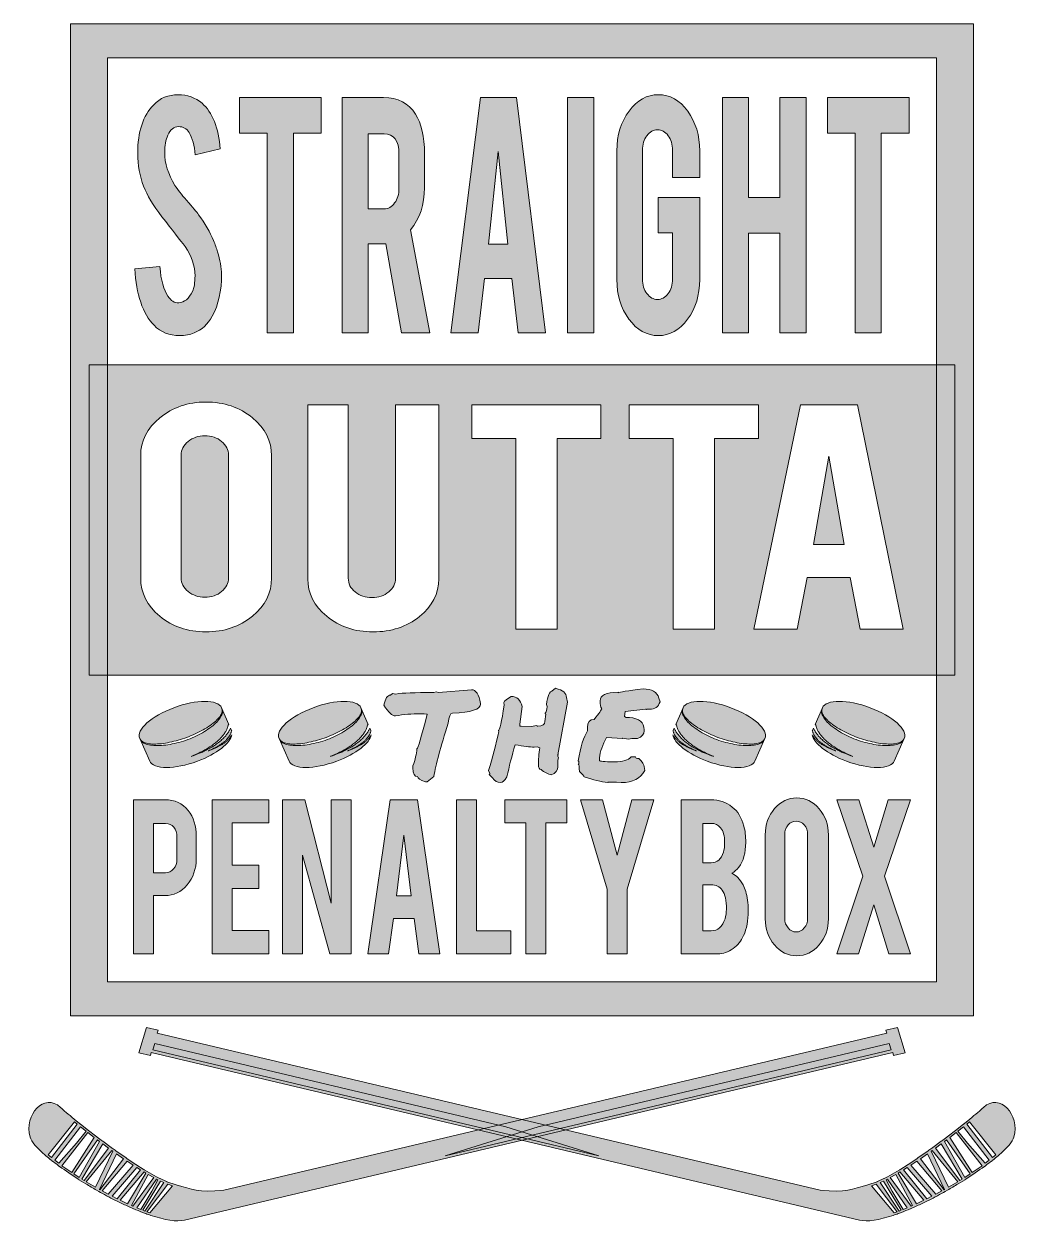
# Model space of a CAD drawing. Header units: inches. Extents: x 1 to 14, y -16.8 to -1.2.
import ezdxf

# ---------------------------------------------------------------- set-up
doc = ezdxf.new("R2010")
doc.units = ezdxf.units.IN
doc.header["$MEASUREMENT"] = 0
doc.layers.add('Layer 1', color=7, linetype='Continuous')

# ---------------------------------------------------------------- blocks, each defined once
blk = doc.blocks.new('block 4')
at = {"layer": 'Layer 1', "true_color": 0xff0000}
h = blk.add_hatch(color=1, dxfattribs=at)
h.dxf.hatch_style = 2
edge = h.paths.add_edge_path()
edge.add_spline(control_points=[(2.523, -14.59), (2.523, -14.59), (2.673, -14.626), (2.673, -14.626), (2.673, -14.626), (2.685, -14.587), (2.685, -14.587), (2.685, -14.587), (11.883, -16.763), (11.883, -16.763), (11.987, -16.788), (12.142, -16.761), (12.321, -16.701), (12.321, -16.701), (12.322, -16.702), (12.322, -16.702), (12.322, -16.702), (12.339, -16.695), (12.339, -16.695), (12.36, -16.688), (12.382, -16.68), (12.404, -16.672), (12.404, -16.672), (12.418, -16.667), (12.418, -16.667), (12.418, -16.667), (12.418, -16.667), (12.418, -16.667), (12.418, -16.667), (12.418, -16.667), (12.418, -16.667), (12.418, -16.667), (12.418, -16.667), (12.418, -16.667), (12.418, -16.667), (12.43, -16.662), (12.43, -16.662), (12.467, -16.648), (12.505, -16.633), (12.543, -16.617), (12.543, -16.617), (12.545, -16.616), (12.545, -16.616), (12.545, -16.616), (12.613, -16.586), (12.613, -16.586), (12.613, -16.586), (12.613, -16.586), (12.613, -16.586), (12.658, -16.566), (12.703, -16.544), (12.749, -16.522), (12.749, -16.522), (12.749, -16.522), (12.749, -16.522), (12.749, -16.522), (12.76, -16.516), (12.76, -16.516), (12.796, -16.499), (12.831, -16.481), (12.866, -16.462), (12.866, -16.462), (12.867, -16.462), (12.867, -16.462), (12.867, -16.462), (12.871, -16.46), (12.871, -16.46), (12.906, -16.441), (12.941, -16.423), (12.975, -16.403), (12.975, -16.403), (12.975, -16.404), (12.975, -16.404), (12.975, -16.404), (12.996, -16.392), (12.996, -16.392), (12.996, -16.392), (12.996, -16.392), (12.996, -16.392), (12.996, -16.392), (12.996, -16.392), (12.996, -16.392), (12.996, -16.392), (13.026, -16.375), (13.026, -16.375), (13.026, -16.375), (13.028, -16.374), (13.028, -16.374), (13.075, -16.347), (13.121, -16.32), (13.167, -16.292), (13.167, -16.292), (13.197, -16.274), (13.197, -16.274), (13.197, -16.274), (13.257, -16.239), (13.257, -16.239), (13.257, -16.239), (13.256, -16.237), (13.256, -16.237), (13.346, -16.179), (13.431, -16.122), (13.508, -16.065), (13.508, -16.065), (13.514, -16.061), (13.514, -16.061), (13.514, -16.061), (13.523, -16.054), (13.523, -16.054), (13.551, -16.033), (13.579, -16.013), (13.605, -15.992), (13.605, -15.992), (13.608, -15.989), (13.608, -15.989), (13.608, -15.989), (13.614, -15.985), (13.614, -15.985), (13.639, -15.965), (13.662, -15.945), (13.685, -15.926), (13.685, -15.926), (13.694, -15.919), (13.694, -15.919), (13.694, -15.919), (13.693, -15.919), (13.693, -15.919), (13.801, -15.825), (13.874, -15.742), (13.889, -15.684), (13.969, -15.393), (13.706, -15.102), (13.494, -15.299), (13.455, -15.335), (13.393, -15.388), (13.315, -15.452), (13.315, -15.452), (13.246, -15.508), (13.246, -15.508), (13.243, -15.51), (13.24, -15.512), (13.238, -15.514), (13.238, -15.514), (13.146, -15.587), (13.146, -15.587), (13.146, -15.587), (13.146, -15.587), (13.146, -15.587), (13.146, -15.587), (13.022, -15.682), (13.022, -15.682), (13.02, -15.683), (13.018, -15.685), (13.016, -15.686), (13.016, -15.686), (12.964, -15.725), (12.964, -15.725), (12.958, -15.73), (12.951, -15.735), (12.945, -15.739), (12.945, -15.739), (12.838, -15.818), (12.838, -15.818), (12.833, -15.821), (12.829, -15.825), (12.825, -15.828), (12.825, -15.828), (12.797, -15.847), (12.797, -15.847), (12.79, -15.853), (12.782, -15.858), (12.774, -15.864), (12.774, -15.864), (12.641, -15.956), (12.641, -15.956), (12.637, -15.959), (12.633, -15.962), (12.629, -15.965), (12.629, -15.965), (12.514, -16.041), (12.514, -16.041), (12.51, -16.044), (12.505, -16.046), (12.501, -16.049), (12.501, -16.049), (12.419, -16.101), (12.419, -16.101), (12.415, -16.103), (12.411, -16.106), (12.407, -16.108), (12.407, -16.108), (12.367, -16.132), (12.367, -16.132), (12.367, -16.132), (12.367, -16.132), (12.367, -16.132), (12.367, -16.132), (12.247, -16.2), (12.247, -16.2), (12.247, -16.2), (12.205, -16.222), (12.205, -16.222), (12.204, -16.222), (12.202, -16.223), (12.201, -16.224), (12.201, -16.224), (12.117, -16.263), (12.117, -16.263), (12.115, -16.263), (12.114, -16.264), (12.112, -16.265), (12.112, -16.265), (11.992, -16.304), (11.992, -16.304), (11.992, -16.304), (11.992, -16.304), (11.992, -16.304), (11.784, -16.362), (11.71, -16.41), (11.374, -16.374), (11.374, -16.374), (2.762, -14.337), (2.762, -14.337), (2.762, -14.337), (2.774, -14.298), (2.774, -14.298), (2.774, -14.298), (2.624, -14.263), (2.624, -14.263), (2.624, -14.263), (2.523, -14.59), (2.523, -14.59)], knot_values=[0, 0, 0, 0, 1, 1, 1, 2, 2, 2, 3, 3, 3, 4, 4, 4, 5, 5, 5, 6, 6, 6, 7, 7, 7, 8, 8, 8, 9, 9, 9, 10, 10, 10, 11, 11, 11, 12, 12, 12, 13, 13, 13, 14, 14, 14, 15, 15, 15, 16, 16, 16, 17, 17, 17, 18, 18, 18, 19, 19, 19, 20, 20, 20, 21, 21, 21, 22, 22, 22, 23, 23, 23, 24, 24, 24, 25, 25, 25, 26, 26, 26, 27, 27, 27, 28, 28, 28, 29, 29, 29, 30, 30, 30, 31, 31, 31, 32, 32, 32, 33, 33, 33, 34, 34, 34, 35, 35, 35, 36, 36, 36, 37, 37, 37, 38, 38, 38, 39, 39, 39, 40, 40, 40, 41, 41, 41, 42, 42, 42, 43, 43, 43, 44, 44, 44, 45, 45, 45, 46, 46, 46, 47, 47, 47, 48, 48, 48, 49, 49, 49, 50, 50, 50, 51, 51, 51, 52, 52, 52, 53, 53, 53, 54, 54, 54, 55, 55, 55, 56, 56, 56, 57, 57, 57, 58, 58, 58, 59, 59, 59, 60, 60, 60, 61, 61, 61, 62, 62, 62, 63, 63, 63, 64, 64, 64, 65, 65, 65, 66, 66, 66, 67, 67, 67, 68, 68, 68, 69, 69, 69, 70, 70, 70, 71, 71, 71, 72, 72, 72, 73, 73, 73, 74, 74, 74, 75, 75, 75, 76, 76, 76, 77, 77, 77, 77], degree=3, periodic=1)
h.paths.add_polyline_path([(13.314, -15.488), (13.655, -15.915), (13.613, -15.95), (13.278, -15.516)])
h.paths.add_polyline_path([(13.014, -15.721), (13.322, -16.161), (13.25, -16.209), (12.989, -15.741)])
h.paths.add_polyline_path([(13.162, -15.608), (13.235, -15.551), (13.57, -15.985), (13.518, -16.024), (13.285, -15.765)])
h.paths.add_polyline_path([(13.14, -15.625), (13.475, -16.056), (13.349, -16.143), (13.058, -15.688)])
h.paths.add_polyline_path([(13.188, -16.249), (12.871, -15.827), (12.943, -15.774), (13.219, -16.231)])
h.paths.add_polyline_path([(12.826, -15.859), (13.159, -16.266), (13.039, -16.336), (12.814, -15.869)])
h.paths.add_polyline_path([(12.676, -15.965), (12.766, -15.902), (12.989, -16.365), (12.983, -16.369)])
h.paths.add_polyline_path([(12.63, -15.996), (12.954, -16.384), (12.875, -16.428), (12.549, -16.05)])
h.paths.add_polyline_path([(12.502, -16.08), (12.824, -16.454), (12.757, -16.488), (12.456, -16.109)])
h.paths.add_polyline_path([(12.409, -16.138), (12.721, -16.506), (12.625, -16.551), (12.384, -16.153)])
h.paths.add_polyline_path([(12.556, -16.583), (12.282, -16.21), (12.355, -16.169), (12.574, -16.575)])
h.paths.add_polyline_path([(12.374, -16.655), (12.332, -16.67), (12.038, -16.316), (12.102, -16.295), (12.37, -16.65)])
h.paths.add_polyline_path([(12.231, -16.238), (12.246, -16.23), (12.504, -16.605), (12.453, -16.625), (12.308, -16.389)])
h.paths.add_polyline_path([(12.154, -16.274), (12.194, -16.256), (12.426, -16.635), (12.401, -16.645)])
at = {"layer": 'Layer 1', "lineweight": 0}
for points in [[(8.5, -15.927), (7.291, -15.552), (2.732, -14.469), (2.707, -14.55), (8.5, -15.927)], [(13.162, -15.608), (13.235, -15.551), (13.57, -15.985), (13.518, -16.024), (13.285, -15.765), (13.162, -15.608)], [(13.57, -15.985), (13.518, -16.024), (13.285, -15.765), (13.162, -15.608), (13.235, -15.551), (13.57, -15.985)], [(13.314, -15.488), (13.655, -15.915), (13.613, -15.95), (13.278, -15.516), (13.314, -15.488)], [(13.613, -15.95), (13.278, -15.516), (13.314, -15.488), (13.655, -15.915), (13.613, -15.95)], [(13.14, -15.625), (13.475, -16.056), (13.349, -16.143), (13.058, -15.688), (13.14, -15.625)], [(13.475, -16.056), (13.349, -16.143), (13.058, -15.688), (13.14, -15.625), (13.475, -16.056)], [(12.826, -15.859), (13.159, -16.266), (13.039, -16.336), (12.814, -15.869), (12.826, -15.859)], [(13.039, -16.336), (12.814, -15.869), (12.826, -15.859), (13.159, -16.266), (13.039, -16.336)], [(13.188, -16.249), (12.871, -15.827), (12.943, -15.774), (13.219, -16.231), (13.188, -16.249)], [(12.943, -15.774), (13.219, -16.231), (13.188, -16.249), (12.871, -15.827), (12.943, -15.774)], [(13.014, -15.721), (13.322, -16.161), (13.25, -16.209), (12.989, -15.741), (13.014, -15.721)], [(13.25, -16.209), (12.989, -15.741), (13.014, -15.721), (13.322, -16.161), (13.25, -16.209)], [(12.63, -15.996), (12.954, -16.384), (12.875, -16.428), (12.549, -16.05), (12.63, -15.996)], [(12.875, -16.428), (12.549, -16.05), (12.63, -15.996), (12.954, -16.384), (12.875, -16.428)], [(12.676, -15.965), (12.766, -15.902), (12.989, -16.365), (12.983, -16.369), (12.676, -15.965)], [(12.989, -16.365), (12.983, -16.369), (12.676, -15.965), (12.766, -15.902), (12.989, -16.365)], [(12.556, -16.583), (12.282, -16.21), (12.355, -16.169), (12.574, -16.575), (12.556, -16.583)], [(12.355, -16.169), (12.574, -16.575), (12.556, -16.583), (12.282, -16.21), (12.355, -16.169)], [(12.409, -16.138), (12.721, -16.506), (12.625, -16.551), (12.384, -16.153), (12.409, -16.138)], [(12.625, -16.551), (12.384, -16.153), (12.409, -16.138), (12.721, -16.506), (12.625, -16.551)], [(12.502, -16.08), (12.824, -16.454), (12.757, -16.488), (12.456, -16.109), (12.502, -16.08)], [(12.757, -16.488), (12.456, -16.109), (12.502, -16.08), (12.824, -16.454), (12.757, -16.488)], [(12.374, -16.655), (12.332, -16.67), (12.038, -16.316), (12.102, -16.295), (12.37, -16.65), (12.374, -16.655)], [(12.038, -16.316), (12.102, -16.295), (12.37, -16.65), (12.374, -16.655), (12.332, -16.67), (12.038, -16.316)], [(12.154, -16.274), (12.194, -16.256), (12.426, -16.635), (12.401, -16.645), (12.154, -16.274)], [(12.426, -16.635), (12.401, -16.645), (12.154, -16.274), (12.194, -16.256), (12.426, -16.635)], [(12.231, -16.238), (12.246, -16.23), (12.504, -16.605), (12.453, -16.625), (12.308, -16.389), (12.231, -16.238)], [(12.504, -16.605), (12.453, -16.625), (12.308, -16.389), (12.231, -16.238), (12.246, -16.23), (12.504, -16.605)]]:
    blk.add_lwpolyline(points, dxfattribs=at)
for points, knots in [([(2.523, -14.59), (2.523, -14.59), (2.673, -14.626), (2.673, -14.626), (2.673, -14.626), (2.685, -14.587), (2.685, -14.587), (2.685, -14.587), (11.883, -16.763), (11.883, -16.763), (11.987, -16.788), (12.142, -16.761), (12.321, -16.701), (12.321, -16.701), (12.322, -16.702), (12.322, -16.702), (12.322, -16.702), (12.339, -16.695), (12.339, -16.695), (12.36, -16.688), (12.382, -16.68), (12.404, -16.672), (12.404, -16.672), (12.418, -16.667), (12.418, -16.667), (12.418, -16.667), (12.418, -16.667), (12.418, -16.667), (12.418, -16.667), (12.418, -16.667), (12.418, -16.667), (12.418, -16.667), (12.418, -16.667), (12.418, -16.667), (12.418, -16.667), (12.43, -16.662), (12.43, -16.662), (12.467, -16.648), (12.505, -16.633), (12.543, -16.617), (12.543, -16.617), (12.545, -16.616), (12.545, -16.616), (12.545, -16.616), (12.613, -16.586), (12.613, -16.586), (12.613, -16.586), (12.613, -16.586), (12.613, -16.586), (12.658, -16.566), (12.703, -16.544), (12.749, -16.522), (12.749, -16.522), (12.749, -16.522), (12.749, -16.522), (12.749, -16.522), (12.76, -16.516), (12.76, -16.516), (12.796, -16.499), (12.831, -16.481), (12.866, -16.462), (12.866, -16.462), (12.867, -16.462), (12.867, -16.462), (12.867, -16.462), (12.871, -16.46), (12.871, -16.46), (12.906, -16.441), (12.941, -16.423), (12.975, -16.403), (12.975, -16.403), (12.975, -16.404), (12.975, -16.404), (12.975, -16.404), (12.996, -16.392), (12.996, -16.392), (12.996, -16.392), (12.996, -16.392), (12.996, -16.392), (12.996, -16.392), (12.996, -16.392), (12.996, -16.392), (12.996, -16.392), (13.026, -16.375), (13.026, -16.375), (13.026, -16.375), (13.028, -16.374), (13.028, -16.374), (13.075, -16.347), (13.121, -16.32), (13.167, -16.292), (13.167, -16.292), (13.197, -16.274), (13.197, -16.274), (13.197, -16.274), (13.257, -16.239), (13.257, -16.239), (13.257, -16.239), (13.256, -16.237), (13.256, -16.237), (13.346, -16.179), (13.431, -16.122), (13.508, -16.065), (13.508, -16.065), (13.514, -16.061), (13.514, -16.061), (13.514, -16.061), (13.523, -16.054), (13.523, -16.054), (13.551, -16.033), (13.579, -16.013), (13.605, -15.992), (13.605, -15.992), (13.608, -15.989), (13.608, -15.989), (13.608, -15.989), (13.614, -15.985), (13.614, -15.985), (13.639, -15.965), (13.662, -15.945), (13.685, -15.926), (13.685, -15.926), (13.694, -15.919), (13.694, -15.919), (13.694, -15.919), (13.693, -15.919), (13.693, -15.919), (13.801, -15.825), (13.874, -15.742), (13.889, -15.684), (13.969, -15.393), (13.706, -15.102), (13.494, -15.299), (13.455, -15.335), (13.393, -15.388), (13.315, -15.452), (13.315, -15.452), (13.246, -15.508), (13.246, -15.508), (13.243, -15.51), (13.24, -15.512), (13.238, -15.514), (13.238, -15.514), (13.146, -15.587), (13.146, -15.587), (13.146, -15.587), (13.146, -15.587), (13.146, -15.587), (13.146, -15.587), (13.022, -15.682), (13.022, -15.682), (13.02, -15.683), (13.018, -15.685), (13.016, -15.686), (13.016, -15.686), (12.964, -15.725), (12.964, -15.725), (12.958, -15.73), (12.951, -15.735), (12.945, -15.739), (12.945, -15.739), (12.838, -15.818), (12.838, -15.818), (12.833, -15.821), (12.829, -15.825), (12.825, -15.828), (12.825, -15.828), (12.797, -15.847), (12.797, -15.847), (12.79, -15.853), (12.782, -15.858), (12.774, -15.864), (12.774, -15.864), (12.641, -15.956), (12.641, -15.956), (12.637, -15.959), (12.633, -15.962), (12.629, -15.965), (12.629, -15.965), (12.514, -16.041), (12.514, -16.041), (12.51, -16.044), (12.505, -16.046), (12.501, -16.049), (12.501, -16.049), (12.419, -16.101), (12.419, -16.101), (12.415, -16.103), (12.411, -16.106), (12.407, -16.108), (12.407, -16.108), (12.367, -16.132), (12.367, -16.132), (12.367, -16.132), (12.367, -16.132), (12.367, -16.132), (12.367, -16.132), (12.247, -16.2), (12.247, -16.2), (12.247, -16.2), (12.205, -16.222), (12.205, -16.222), (12.204, -16.222), (12.202, -16.223), (12.201, -16.224), (12.201, -16.224), (12.117, -16.263), (12.117, -16.263), (12.115, -16.263), (12.114, -16.264), (12.112, -16.265), (12.112, -16.265), (11.992, -16.304), (11.992, -16.304), (11.992, -16.304), (11.992, -16.304), (11.992, -16.304), (11.784, -16.362), (11.71, -16.41), (11.374, -16.374), (11.374, -16.374), (2.762, -14.337), (2.762, -14.337), (2.762, -14.337), (2.774, -14.298), (2.774, -14.298), (2.774, -14.298), (2.624, -14.263), (2.624, -14.263), (2.624, -14.263), (2.523, -14.59), (2.523, -14.59)], [0, 0, 0, 0, 1, 1, 1, 2, 2, 2, 3, 3, 3, 4, 4, 4, 5, 5, 5, 6, 6, 6, 7, 7, 7, 8, 8, 8, 9, 9, 9, 10, 10, 10, 11, 11, 11, 12, 12, 12, 13, 13, 13, 14, 14, 14, 15, 15, 15, 16, 16, 16, 17, 17, 17, 18, 18, 18, 19, 19, 19, 20, 20, 20, 21, 21, 21, 22, 22, 22, 23, 23, 23, 24, 24, 24, 25, 25, 25, 26, 26, 26, 27, 27, 27, 28, 28, 28, 29, 29, 29, 30, 30, 30, 31, 31, 31, 32, 32, 32, 33, 33, 33, 34, 34, 34, 35, 35, 35, 36, 36, 36, 37, 37, 37, 38, 38, 38, 39, 39, 39, 40, 40, 40, 41, 41, 41, 42, 42, 42, 43, 43, 43, 44, 44, 44, 45, 45, 45, 46, 46, 46, 47, 47, 47, 48, 48, 48, 49, 49, 49, 50, 50, 50, 51, 51, 51, 52, 52, 52, 53, 53, 53, 54, 54, 54, 55, 55, 55, 56, 56, 56, 57, 57, 57, 58, 58, 58, 59, 59, 59, 60, 60, 60, 61, 61, 61, 62, 62, 62, 63, 63, 63, 64, 64, 64, 65, 65, 65, 66, 66, 66, 67, 67, 67, 68, 68, 68, 69, 69, 69, 70, 70, 70, 71, 71, 71, 72, 72, 72, 73, 73, 73, 74, 74, 74, 75, 75, 75, 76, 76, 76, 77, 77, 77, 77]), ([(12.418, -16.667), (12.418, -16.667), (12.418, -16.667), (12.418, -16.667), (12.418, -16.667), (12.418, -16.667), (12.418, -16.667), (12.418, -16.667), (12.418, -16.667), (12.418, -16.667)], [0, 0, 0, 0, 1, 1, 1, 2, 2, 2, 3, 3, 3, 3])]:
    blk.add_open_spline(points, degree=3, knots=knots, dxfattribs=at)
blk = doc.blocks.new('block 3')
at = {"layer": 'Layer 1', "true_color": 0xff0000}
h = blk.add_hatch(color=1, dxfattribs=at)
h.dxf.hatch_style = 2
edge = h.paths.add_edge_path()
edge.add_spline(control_points=[(12.376, -14.263), (12.376, -14.263), (12.226, -14.298), (12.226, -14.298), (12.226, -14.298), (12.238, -14.337), (12.238, -14.337), (12.238, -14.337), (3.626, -16.374), (3.626, -16.374), (3.29, -16.41), (3.216, -16.362), (3.008, -16.304), (3.008, -16.304), (3.008, -16.304), (3.008, -16.304), (3.008, -16.304), (2.888, -16.265), (2.888, -16.265), (2.886, -16.264), (2.885, -16.263), (2.883, -16.263), (2.883, -16.263), (2.799, -16.224), (2.799, -16.224), (2.798, -16.223), (2.796, -16.222), (2.795, -16.222), (2.795, -16.222), (2.753, -16.2), (2.753, -16.2), (2.753, -16.2), (2.633, -16.132), (2.633, -16.132), (2.633, -16.132), (2.633, -16.132), (2.633, -16.132), (2.633, -16.132), (2.593, -16.108), (2.593, -16.108), (2.589, -16.106), (2.585, -16.103), (2.581, -16.101), (2.581, -16.101), (2.499, -16.049), (2.499, -16.049), (2.495, -16.046), (2.49, -16.044), (2.486, -16.041), (2.486, -16.041), (2.371, -15.965), (2.371, -15.965), (2.367, -15.962), (2.363, -15.959), (2.359, -15.956), (2.359, -15.956), (2.226, -15.864), (2.226, -15.864), (2.218, -15.858), (2.21, -15.853), (2.203, -15.847), (2.203, -15.847), (2.175, -15.828), (2.175, -15.828), (2.171, -15.825), (2.167, -15.821), (2.162, -15.818), (2.162, -15.818), (2.055, -15.739), (2.055, -15.739), (2.049, -15.735), (2.042, -15.73), (2.036, -15.725), (2.036, -15.725), (1.984, -15.686), (1.984, -15.686), (1.982, -15.685), (1.98, -15.683), (1.978, -15.682), (1.978, -15.682), (1.854, -15.587), (1.854, -15.587), (1.854, -15.587), (1.854, -15.587), (1.854, -15.587), (1.854, -15.587), (1.762, -15.514), (1.762, -15.514), (1.76, -15.512), (1.757, -15.51), (1.754, -15.508), (1.754, -15.508), (1.685, -15.452), (1.685, -15.452), (1.607, -15.388), (1.545, -15.335), (1.506, -15.299), (1.294, -15.102), (1.031, -15.393), (1.111, -15.684), (1.126, -15.742), (1.199, -15.825), (1.307, -15.919), (1.307, -15.919), (1.306, -15.919), (1.306, -15.919), (1.306, -15.919), (1.315, -15.926), (1.315, -15.926), (1.338, -15.945), (1.361, -15.965), (1.386, -15.985), (1.386, -15.985), (1.392, -15.989), (1.392, -15.989), (1.392, -15.989), (1.395, -15.992), (1.395, -15.992), (1.421, -16.013), (1.449, -16.033), (1.477, -16.054), (1.477, -16.054), (1.486, -16.061), (1.486, -16.061), (1.486, -16.061), (1.492, -16.065), (1.492, -16.065), (1.569, -16.122), (1.654, -16.179), (1.744, -16.237), (1.744, -16.237), (1.743, -16.239), (1.743, -16.239), (1.743, -16.239), (1.803, -16.274), (1.803, -16.274), (1.803, -16.274), (1.833, -16.292), (1.833, -16.292), (1.879, -16.32), (1.925, -16.347), (1.972, -16.374), (1.972, -16.374), (1.974, -16.375), (1.974, -16.375), (1.974, -16.375), (2.004, -16.392), (2.004, -16.392), (2.004, -16.392), (2.004, -16.392), (2.004, -16.392), (2.004, -16.392), (2.004, -16.392), (2.004, -16.392), (2.004, -16.392), (2.025, -16.404), (2.025, -16.404), (2.025, -16.404), (2.025, -16.403), (2.025, -16.403), (2.059, -16.423), (2.094, -16.441), (2.129, -16.46), (2.129, -16.46), (2.133, -16.462), (2.133, -16.462), (2.133, -16.462), (2.134, -16.462), (2.134, -16.462), (2.169, -16.481), (2.204, -16.499), (2.24, -16.516), (2.24, -16.516), (2.251, -16.522), (2.251, -16.522), (2.251, -16.522), (2.251, -16.522), (2.251, -16.522), (2.297, -16.544), (2.342, -16.566), (2.387, -16.586), (2.387, -16.586), (2.387, -16.586), (2.387, -16.586), (2.387, -16.586), (2.455, -16.616), (2.455, -16.616), (2.455, -16.616), (2.457, -16.617), (2.457, -16.617), (2.495, -16.633), (2.533, -16.648), (2.57, -16.662), (2.57, -16.662), (2.582, -16.667), (2.582, -16.667), (2.582, -16.667), (2.582, -16.667), (2.582, -16.667), (2.582, -16.667), (2.582, -16.667), (2.582, -16.667), (2.582, -16.667), (2.582, -16.667), (2.582, -16.667), (2.582, -16.667), (2.596, -16.672), (2.596, -16.672), (2.618, -16.68), (2.64, -16.688), (2.661, -16.695), (2.661, -16.695), (2.678, -16.702), (2.678, -16.702), (2.678, -16.702), (2.679, -16.701), (2.679, -16.701), (2.858, -16.761), (3.013, -16.788), (3.117, -16.763), (3.117, -16.763), (12.315, -14.587), (12.315, -14.587), (12.315, -14.587), (12.327, -14.626), (12.327, -14.626), (12.327, -14.626), (12.477, -14.59), (12.477, -14.59), (12.477, -14.59), (12.376, -14.263), (12.376, -14.263)], knot_values=[0, 0, 0, 0, 1, 1, 1, 2, 2, 2, 3, 3, 3, 4, 4, 4, 5, 5, 5, 6, 6, 6, 7, 7, 7, 8, 8, 8, 9, 9, 9, 10, 10, 10, 11, 11, 11, 12, 12, 12, 13, 13, 13, 14, 14, 14, 15, 15, 15, 16, 16, 16, 17, 17, 17, 18, 18, 18, 19, 19, 19, 20, 20, 20, 21, 21, 21, 22, 22, 22, 23, 23, 23, 24, 24, 24, 25, 25, 25, 26, 26, 26, 27, 27, 27, 28, 28, 28, 29, 29, 29, 30, 30, 30, 31, 31, 31, 32, 32, 32, 33, 33, 33, 34, 34, 34, 35, 35, 35, 36, 36, 36, 37, 37, 37, 38, 38, 38, 39, 39, 39, 40, 40, 40, 41, 41, 41, 42, 42, 42, 43, 43, 43, 44, 44, 44, 45, 45, 45, 46, 46, 46, 47, 47, 47, 48, 48, 48, 49, 49, 49, 50, 50, 50, 51, 51, 51, 52, 52, 52, 53, 53, 53, 54, 54, 54, 55, 55, 55, 56, 56, 56, 57, 57, 57, 58, 58, 58, 59, 59, 59, 60, 60, 60, 61, 61, 61, 62, 62, 62, 63, 63, 63, 64, 64, 64, 65, 65, 65, 66, 66, 66, 67, 67, 67, 68, 68, 68, 69, 69, 69, 70, 70, 70, 71, 71, 71, 72, 72, 72, 73, 73, 73, 74, 74, 74, 75, 75, 75, 76, 76, 76, 77, 77, 77, 77], degree=3, periodic=1)
h.paths.add_polyline_path([(1.722, -15.516), (1.387, -15.95), (1.345, -15.915), (1.686, -15.488)])
h.paths.add_polyline_path([(2.011, -15.741), (1.75, -16.209), (1.678, -16.161), (1.986, -15.721)])
h.paths.add_polyline_path([(1.715, -15.765), (1.482, -16.024), (1.43, -15.985), (1.765, -15.551), (1.838, -15.608)])
h.paths.add_polyline_path([(1.942, -15.688), (1.651, -16.143), (1.525, -16.056), (1.86, -15.625)])
h.paths.add_polyline_path([(1.781, -16.231), (2.057, -15.774), (2.129, -15.827), (1.812, -16.249)])
h.paths.add_polyline_path([(2.186, -15.869), (1.961, -16.336), (1.841, -16.266), (2.174, -15.859)])
h.paths.add_polyline_path([(2.017, -16.369), (2.011, -16.365), (2.234, -15.902), (2.324, -15.965)])
h.paths.add_polyline_path([(2.451, -16.05), (2.125, -16.428), (2.046, -16.384), (2.37, -15.996)])
h.paths.add_polyline_path([(2.544, -16.109), (2.243, -16.488), (2.176, -16.454), (2.498, -16.08)])
h.paths.add_polyline_path([(2.616, -16.153), (2.375, -16.551), (2.279, -16.506), (2.591, -16.138)])
h.paths.add_polyline_path([(2.426, -16.575), (2.645, -16.169), (2.718, -16.21), (2.444, -16.583)])
h.paths.add_polyline_path([(2.63, -16.65), (2.898, -16.295), (2.962, -16.316), (2.668, -16.67), (2.626, -16.655)])
h.paths.add_polyline_path([(2.692, -16.389), (2.547, -16.625), (2.496, -16.605), (2.754, -16.23), (2.769, -16.238)])
h.paths.add_polyline_path([(2.599, -16.645), (2.574, -16.635), (2.806, -16.256), (2.846, -16.274)])
at = {"layer": 'Layer 1', "lineweight": 0}
for points in [[(6.5, -15.927), (7.709, -15.552), (12.268, -14.469), (12.293, -14.55), (6.5, -15.927)], [(1.722, -15.516), (1.387, -15.95), (1.345, -15.915), (1.686, -15.488), (1.722, -15.516)], [(1.387, -15.95), (1.722, -15.516), (1.686, -15.488), (1.345, -15.915), (1.387, -15.95)], [(1.715, -15.765), (1.482, -16.024), (1.43, -15.985), (1.765, -15.551), (1.838, -15.608), (1.715, -15.765)], [(1.43, -15.985), (1.482, -16.024), (1.715, -15.765), (1.838, -15.608), (1.765, -15.551), (1.43, -15.985)], [(1.942, -15.688), (1.651, -16.143), (1.525, -16.056), (1.86, -15.625), (1.942, -15.688)], [(1.525, -16.056), (1.651, -16.143), (1.942, -15.688), (1.86, -15.625), (1.525, -16.056)], [(2.011, -15.741), (1.75, -16.209), (1.678, -16.161), (1.986, -15.721), (2.011, -15.741)], [(1.75, -16.209), (2.011, -15.741), (1.986, -15.721), (1.678, -16.161), (1.75, -16.209)], [(1.781, -16.231), (2.057, -15.774), (2.129, -15.827), (1.812, -16.249), (1.781, -16.231)], [(2.057, -15.774), (1.781, -16.231), (1.812, -16.249), (2.129, -15.827), (2.057, -15.774)], [(2.186, -15.869), (1.961, -16.336), (1.841, -16.266), (2.174, -15.859), (2.186, -15.869)], [(1.961, -16.336), (2.186, -15.869), (2.174, -15.859), (1.841, -16.266), (1.961, -16.336)], [(2.017, -16.369), (2.011, -16.365), (2.234, -15.902), (2.324, -15.965), (2.017, -16.369)], [(2.011, -16.365), (2.017, -16.369), (2.324, -15.965), (2.234, -15.902), (2.011, -16.365)], [(2.451, -16.05), (2.125, -16.428), (2.046, -16.384), (2.37, -15.996), (2.451, -16.05)], [(2.125, -16.428), (2.451, -16.05), (2.37, -15.996), (2.046, -16.384), (2.125, -16.428)], [(2.544, -16.109), (2.243, -16.488), (2.176, -16.454), (2.498, -16.08), (2.544, -16.109)], [(2.243, -16.488), (2.544, -16.109), (2.498, -16.08), (2.176, -16.454), (2.243, -16.488)], [(2.616, -16.153), (2.375, -16.551), (2.279, -16.506), (2.591, -16.138), (2.616, -16.153)], [(2.375, -16.551), (2.616, -16.153), (2.591, -16.138), (2.279, -16.506), (2.375, -16.551)], [(2.426, -16.575), (2.645, -16.169), (2.718, -16.21), (2.444, -16.583), (2.426, -16.575)], [(2.645, -16.169), (2.426, -16.575), (2.444, -16.583), (2.718, -16.21), (2.645, -16.169)], [(2.692, -16.389), (2.547, -16.625), (2.496, -16.605), (2.754, -16.23), (2.769, -16.238), (2.692, -16.389)], [(2.496, -16.605), (2.547, -16.625), (2.692, -16.389), (2.769, -16.238), (2.754, -16.23), (2.496, -16.605)], [(2.599, -16.645), (2.574, -16.635), (2.806, -16.256), (2.846, -16.274), (2.599, -16.645)], [(2.574, -16.635), (2.599, -16.645), (2.846, -16.274), (2.806, -16.256), (2.574, -16.635)], [(2.63, -16.65), (2.898, -16.295), (2.962, -16.316), (2.668, -16.67), (2.626, -16.655), (2.63, -16.65)], [(2.962, -16.316), (2.898, -16.295), (2.63, -16.65), (2.626, -16.655), (2.668, -16.67), (2.962, -16.316)]]:
    blk.add_lwpolyline(points, dxfattribs=at)
for points, knots in [([(12.376, -14.263), (12.376, -14.263), (12.226, -14.298), (12.226, -14.298), (12.226, -14.298), (12.238, -14.337), (12.238, -14.337), (12.238, -14.337), (3.626, -16.374), (3.626, -16.374), (3.29, -16.41), (3.216, -16.362), (3.008, -16.304), (3.008, -16.304), (3.008, -16.304), (3.008, -16.304), (3.008, -16.304), (2.888, -16.265), (2.888, -16.265), (2.886, -16.264), (2.885, -16.263), (2.883, -16.263), (2.883, -16.263), (2.799, -16.224), (2.799, -16.224), (2.798, -16.223), (2.796, -16.222), (2.795, -16.222), (2.795, -16.222), (2.753, -16.2), (2.753, -16.2), (2.753, -16.2), (2.633, -16.132), (2.633, -16.132), (2.633, -16.132), (2.633, -16.132), (2.633, -16.132), (2.633, -16.132), (2.593, -16.108), (2.593, -16.108), (2.589, -16.106), (2.585, -16.103), (2.581, -16.101), (2.581, -16.101), (2.499, -16.049), (2.499, -16.049), (2.495, -16.046), (2.49, -16.044), (2.486, -16.041), (2.486, -16.041), (2.371, -15.965), (2.371, -15.965), (2.367, -15.962), (2.363, -15.959), (2.359, -15.956), (2.359, -15.956), (2.226, -15.864), (2.226, -15.864), (2.218, -15.858), (2.21, -15.853), (2.203, -15.847), (2.203, -15.847), (2.175, -15.828), (2.175, -15.828), (2.171, -15.825), (2.167, -15.821), (2.162, -15.818), (2.162, -15.818), (2.055, -15.739), (2.055, -15.739), (2.049, -15.735), (2.042, -15.73), (2.036, -15.725), (2.036, -15.725), (1.984, -15.686), (1.984, -15.686), (1.982, -15.685), (1.98, -15.683), (1.978, -15.682), (1.978, -15.682), (1.854, -15.587), (1.854, -15.587), (1.854, -15.587), (1.854, -15.587), (1.854, -15.587), (1.854, -15.587), (1.762, -15.514), (1.762, -15.514), (1.76, -15.512), (1.757, -15.51), (1.754, -15.508), (1.754, -15.508), (1.685, -15.452), (1.685, -15.452), (1.607, -15.388), (1.545, -15.335), (1.506, -15.299), (1.294, -15.102), (1.031, -15.393), (1.111, -15.684), (1.126, -15.742), (1.199, -15.825), (1.307, -15.919), (1.307, -15.919), (1.306, -15.919), (1.306, -15.919), (1.306, -15.919), (1.315, -15.926), (1.315, -15.926), (1.338, -15.945), (1.361, -15.965), (1.386, -15.985), (1.386, -15.985), (1.392, -15.989), (1.392, -15.989), (1.392, -15.989), (1.395, -15.992), (1.395, -15.992), (1.421, -16.013), (1.449, -16.033), (1.477, -16.054), (1.477, -16.054), (1.486, -16.061), (1.486, -16.061), (1.486, -16.061), (1.492, -16.065), (1.492, -16.065), (1.569, -16.122), (1.654, -16.179), (1.744, -16.237), (1.744, -16.237), (1.743, -16.239), (1.743, -16.239), (1.743, -16.239), (1.803, -16.274), (1.803, -16.274), (1.803, -16.274), (1.833, -16.292), (1.833, -16.292), (1.879, -16.32), (1.925, -16.347), (1.972, -16.374), (1.972, -16.374), (1.974, -16.375), (1.974, -16.375), (1.974, -16.375), (2.004, -16.392), (2.004, -16.392), (2.004, -16.392), (2.004, -16.392), (2.004, -16.392), (2.004, -16.392), (2.004, -16.392), (2.004, -16.392), (2.004, -16.392), (2.025, -16.404), (2.025, -16.404), (2.025, -16.404), (2.025, -16.403), (2.025, -16.403), (2.059, -16.423), (2.094, -16.441), (2.129, -16.46), (2.129, -16.46), (2.133, -16.462), (2.133, -16.462), (2.133, -16.462), (2.134, -16.462), (2.134, -16.462), (2.169, -16.481), (2.204, -16.499), (2.24, -16.516), (2.24, -16.516), (2.251, -16.522), (2.251, -16.522), (2.251, -16.522), (2.251, -16.522), (2.251, -16.522), (2.297, -16.544), (2.342, -16.566), (2.387, -16.586), (2.387, -16.586), (2.387, -16.586), (2.387, -16.586), (2.387, -16.586), (2.455, -16.616), (2.455, -16.616), (2.455, -16.616), (2.457, -16.617), (2.457, -16.617), (2.495, -16.633), (2.533, -16.648), (2.57, -16.662), (2.57, -16.662), (2.582, -16.667), (2.582, -16.667), (2.582, -16.667), (2.582, -16.667), (2.582, -16.667), (2.582, -16.667), (2.582, -16.667), (2.582, -16.667), (2.582, -16.667), (2.582, -16.667), (2.582, -16.667), (2.582, -16.667), (2.596, -16.672), (2.596, -16.672), (2.618, -16.68), (2.64, -16.688), (2.661, -16.695), (2.661, -16.695), (2.678, -16.702), (2.678, -16.702), (2.678, -16.702), (2.679, -16.701), (2.679, -16.701), (2.858, -16.761), (3.013, -16.788), (3.117, -16.763), (3.117, -16.763), (12.315, -14.587), (12.315, -14.587), (12.315, -14.587), (12.327, -14.626), (12.327, -14.626), (12.327, -14.626), (12.477, -14.59), (12.477, -14.59), (12.477, -14.59), (12.376, -14.263), (12.376, -14.263)], [0, 0, 0, 0, 1, 1, 1, 2, 2, 2, 3, 3, 3, 4, 4, 4, 5, 5, 5, 6, 6, 6, 7, 7, 7, 8, 8, 8, 9, 9, 9, 10, 10, 10, 11, 11, 11, 12, 12, 12, 13, 13, 13, 14, 14, 14, 15, 15, 15, 16, 16, 16, 17, 17, 17, 18, 18, 18, 19, 19, 19, 20, 20, 20, 21, 21, 21, 22, 22, 22, 23, 23, 23, 24, 24, 24, 25, 25, 25, 26, 26, 26, 27, 27, 27, 28, 28, 28, 29, 29, 29, 30, 30, 30, 31, 31, 31, 32, 32, 32, 33, 33, 33, 34, 34, 34, 35, 35, 35, 36, 36, 36, 37, 37, 37, 38, 38, 38, 39, 39, 39, 40, 40, 40, 41, 41, 41, 42, 42, 42, 43, 43, 43, 44, 44, 44, 45, 45, 45, 46, 46, 46, 47, 47, 47, 48, 48, 48, 49, 49, 49, 50, 50, 50, 51, 51, 51, 52, 52, 52, 53, 53, 53, 54, 54, 54, 55, 55, 55, 56, 56, 56, 57, 57, 57, 58, 58, 58, 59, 59, 59, 60, 60, 60, 61, 61, 61, 62, 62, 62, 63, 63, 63, 64, 64, 64, 65, 65, 65, 66, 66, 66, 67, 67, 67, 68, 68, 68, 69, 69, 69, 70, 70, 70, 71, 71, 71, 72, 72, 72, 73, 73, 73, 74, 74, 74, 75, 75, 75, 76, 76, 76, 77, 77, 77, 77]), ([(2.582, -16.667), (2.582, -16.667), (2.582, -16.667), (2.582, -16.667), (2.582, -16.667), (2.582, -16.667), (2.582, -16.667), (2.582, -16.667), (2.582, -16.667), (2.582, -16.667)], [0, 0, 0, 0, 1, 1, 1, 2, 2, 2, 3, 3, 3, 3])]:
    blk.add_open_spline(points, degree=3, knots=knots, dxfattribs=at)
at = {"layer": 'Layer 1'}
blk.add_blockref('block 4', (0, 0), dxfattribs=at)
blk = doc.blocks.new('block 7')
at = {"layer": 'Layer 1', "true_color": 0xe6e6e6}
h = blk.add_hatch(color=254, dxfattribs=at)
h.dxf.hatch_style = 2
edge = h.paths.add_edge_path()
edge.add_spline(control_points=[(3.732, -10.46), (3.728, -10.467), (3.725, -10.476), (3.718, -10.483), (3.712, -10.491), (3.706, -10.499), (3.699, -10.508), (3.691, -10.516), (3.682, -10.524), (3.674, -10.532), (3.665, -10.541), (3.656, -10.55), (3.645, -10.557), (3.635, -10.564), (3.624, -10.572), (3.613, -10.579), (3.603, -10.587), (3.592, -10.594), (3.58, -10.6), (3.569, -10.606), (3.558, -10.612), (3.547, -10.617), (3.536, -10.623), (3.526, -10.63), (3.515, -10.633), (3.505, -10.637), (3.495, -10.641), (3.486, -10.645), (3.449, -10.66), (3.425, -10.669), (3.425, -10.669), (3.425, -10.669), (3.449, -10.658), (3.484, -10.642), (3.493, -10.638), (3.502, -10.633), (3.513, -10.629), (3.523, -10.625), (3.532, -10.617), (3.543, -10.611), (3.553, -10.605), (3.564, -10.599), (3.575, -10.592), (3.586, -10.586), (3.597, -10.579), (3.606, -10.57), (3.616, -10.563), (3.626, -10.555), (3.636, -10.547), (3.646, -10.54), (3.654, -10.53), (3.662, -10.522), (3.669, -10.513), (3.678, -10.506), (3.684, -10.497), (3.69, -10.489), (3.696, -10.481), (3.701, -10.473), (3.707, -10.466), (3.709, -10.458), (3.712, -10.452), (3.716, -10.445), (3.718, -10.44), (3.719, -10.435), (3.721, -10.431), (3.722, -10.427), (3.723, -10.425), (3.723, -10.422), (3.728, -10.41), (3.729, -10.408), (3.728, -10.407), (3.728, -10.406), (3.728, -10.405), (3.728, -10.405), (3.714, -10.373), (3.714, -10.373), (3.71, -10.383), (3.703, -10.395), (3.696, -10.406), (3.69, -10.417), (3.684, -10.431), (3.674, -10.442), (3.664, -10.455), (3.654, -10.468), (3.643, -10.482), (3.631, -10.496), (3.616, -10.508), (3.602, -10.522), (3.588, -10.535), (3.574, -10.55), (3.556, -10.561), (3.54, -10.573), (3.523, -10.585), (3.505, -10.597), (3.489, -10.61), (3.47, -10.62), (3.452, -10.63), (3.434, -10.639), (3.416, -10.649), (3.399, -10.658), (3.381, -10.667), (3.365, -10.678), (3.348, -10.684), (3.331, -10.69), (3.315, -10.697), (3.3, -10.703), (3.242, -10.726), (3.203, -10.742), (3.203, -10.742), (3.203, -10.742), (3.241, -10.724), (3.298, -10.698), (3.312, -10.691), (3.327, -10.684), (3.344, -10.676), (3.36, -10.67), (3.375, -10.658), (3.392, -10.649), (3.409, -10.638), (3.426, -10.628), (3.443, -10.617), (3.461, -10.607), (3.478, -10.596), (3.494, -10.583), (3.509, -10.57), (3.525, -10.557), (3.541, -10.545), (3.557, -10.533), (3.57, -10.519), (3.583, -10.505), (3.595, -10.491), (3.608, -10.479), (3.619, -10.465), (3.628, -10.452), (3.637, -10.439), (3.646, -10.427), (3.655, -10.415), (3.659, -10.403), (3.664, -10.392), (3.67, -10.382), (3.674, -10.373), (3.675, -10.366), (3.677, -10.358), (3.68, -10.353), (3.681, -10.349), (3.681, -10.344), (3.69, -10.32), (3.69, -10.32), (3.69, -10.32), (3.693, -10.326), (3.693, -10.326), (3.693, -10.326), (3.598, -10.109), (3.598, -10.109), (3.55, -9.999), (3.272, -9.999), (2.979, -10.108), (2.685, -10.217), (2.486, -10.395), (2.535, -10.506), (2.535, -10.506), (2.664, -10.801), (2.664, -10.801), (2.713, -10.912), (2.99, -10.912), (3.284, -10.803), (3.533, -10.71), (3.714, -10.567), (3.733, -10.459), (3.733, -10.459), (3.733, -10.46), (3.732, -10.46)], knot_values=[0, 0, 0, 0, 1, 1, 1, 2, 2, 2, 3, 3, 3, 4, 4, 4, 5, 5, 5, 6, 6, 6, 7, 7, 7, 8, 8, 8, 9, 9, 9, 10, 10, 10, 11, 11, 11, 12, 12, 12, 13, 13, 13, 14, 14, 14, 15, 15, 15, 16, 16, 16, 17, 17, 17, 18, 18, 18, 19, 19, 19, 20, 20, 20, 21, 21, 21, 22, 22, 22, 23, 23, 23, 24, 24, 24, 25, 25, 25, 26, 26, 26, 27, 27, 27, 28, 28, 28, 29, 29, 29, 30, 30, 30, 31, 31, 31, 32, 32, 32, 33, 33, 33, 34, 34, 34, 35, 35, 35, 36, 36, 36, 37, 37, 37, 38, 38, 38, 39, 39, 39, 40, 40, 40, 41, 41, 41, 42, 42, 42, 43, 43, 43, 44, 44, 44, 45, 45, 45, 46, 46, 46, 47, 47, 47, 48, 48, 48, 49, 49, 49, 50, 50, 50, 51, 51, 51, 52, 52, 52, 53, 53, 53, 54, 54, 54, 55, 55, 55, 56, 56, 56, 57, 57, 57, 57], degree=3, periodic=1)
edge = h.paths.add_edge_path()
edge.add_spline(control_points=[(2.929, -10.584), (2.891, -10.591), (2.854, -10.595), (2.818, -10.598), (2.783, -10.6), (2.749, -10.6), (2.719, -10.598), (2.688, -10.596), (2.659, -10.592), (2.635, -10.585), (2.623, -10.581), (2.612, -10.578), (2.602, -10.573), (2.592, -10.569), (2.583, -10.564), (2.576, -10.559), (2.568, -10.555), (2.563, -10.549), (2.558, -10.544), (2.556, -10.541), (2.554, -10.539), (2.552, -10.537), (2.55, -10.535), (2.549, -10.532), (2.548, -10.53), (2.544, -10.522), (2.542, -10.518), (2.542, -10.518), (2.542, -10.518), (2.544, -10.522), (2.55, -10.529), (2.551, -10.531), (2.553, -10.533), (2.554, -10.535), (2.556, -10.537), (2.559, -10.539), (2.561, -10.541), (2.566, -10.545), (2.572, -10.55), (2.58, -10.554), (2.587, -10.558), (2.595, -10.562), (2.606, -10.565), (2.615, -10.569), (2.626, -10.571), (2.638, -10.573), (2.662, -10.578), (2.689, -10.579), (2.719, -10.581), (2.749, -10.58), (2.782, -10.579), (2.816, -10.575), (2.85, -10.571), (2.886, -10.565), (2.923, -10.557), (2.959, -10.55), (2.997, -10.54), (3.035, -10.53), (3.072, -10.519), (3.11, -10.506), (3.147, -10.493), (3.185, -10.478), (3.221, -10.464), (3.256, -10.447), (3.292, -10.43), (3.326, -10.414), (3.358, -10.395), (3.39, -10.377), (3.42, -10.358), (3.448, -10.339), (3.476, -10.321), (3.5, -10.301), (3.522, -10.282), (3.542, -10.262), (3.561, -10.243), (3.575, -10.225), (3.582, -10.215), (3.588, -10.207), (3.592, -10.198), (3.597, -10.189), (3.6, -10.181), (3.602, -10.173), (3.605, -10.165), (3.605, -10.158), (3.606, -10.152), (3.606, -10.149), (3.606, -10.146), (3.606, -10.144), (3.606, -10.141), (3.605, -10.138), (3.605, -10.136), (3.603, -10.128), (3.602, -10.123), (3.602, -10.123), (3.602, -10.123), (3.604, -10.127), (3.607, -10.136), (3.608, -10.138), (3.608, -10.14), (3.609, -10.143), (3.609, -10.146), (3.61, -10.149), (3.61, -10.152), (3.61, -10.158), (3.611, -10.166), (3.608, -10.174), (3.607, -10.183), (3.605, -10.192), (3.6, -10.201), (3.597, -10.211), (3.592, -10.22), (3.585, -10.231), (3.573, -10.251), (3.556, -10.272), (3.535, -10.294), (3.514, -10.315), (3.49, -10.336), (3.463, -10.357), (3.436, -10.378), (3.406, -10.399), (3.374, -10.418), (3.342, -10.438), (3.307, -10.457), (3.271, -10.474), (3.236, -10.491), (3.198, -10.507), (3.16, -10.522), (3.122, -10.535), (3.083, -10.548), (3.044, -10.559), (3.005, -10.569), (2.967, -10.578), (2.929, -10.584)], knot_values=[0, 0, 0, 0, 1, 1, 1, 2, 2, 2, 3, 3, 3, 4, 4, 4, 5, 5, 5, 6, 6, 6, 7, 7, 7, 8, 8, 8, 9, 9, 9, 10, 10, 10, 11, 11, 11, 12, 12, 12, 13, 13, 13, 14, 14, 14, 15, 15, 15, 16, 16, 16, 17, 17, 17, 18, 18, 18, 19, 19, 19, 20, 20, 20, 21, 21, 21, 22, 22, 22, 23, 23, 23, 24, 24, 24, 25, 25, 25, 26, 26, 26, 27, 27, 27, 28, 28, 28, 29, 29, 29, 30, 30, 30, 31, 31, 31, 32, 32, 32, 33, 33, 33, 34, 34, 34, 35, 35, 35, 36, 36, 36, 37, 37, 37, 38, 38, 38, 39, 39, 39, 40, 40, 40, 41, 41, 41, 42, 42, 42, 43, 43, 43, 44, 44, 44, 44], degree=3, periodic=1)
at = {"layer": 'Layer 1', "lineweight": 0}
for points, knots in [([(3.732, -10.46), (3.728, -10.467), (3.725, -10.476), (3.718, -10.483), (3.712, -10.491), (3.706, -10.499), (3.699, -10.508), (3.691, -10.516), (3.682, -10.524), (3.674, -10.532), (3.665, -10.541), (3.656, -10.55), (3.645, -10.557), (3.635, -10.564), (3.624, -10.572), (3.613, -10.579), (3.603, -10.587), (3.592, -10.594), (3.58, -10.6), (3.569, -10.606), (3.558, -10.612), (3.547, -10.617), (3.536, -10.623), (3.526, -10.63), (3.515, -10.633), (3.505, -10.637), (3.495, -10.641), (3.486, -10.645), (3.449, -10.66), (3.425, -10.669), (3.425, -10.669), (3.425, -10.669), (3.449, -10.658), (3.484, -10.642), (3.493, -10.638), (3.502, -10.633), (3.513, -10.629), (3.523, -10.625), (3.532, -10.617), (3.543, -10.611), (3.553, -10.605), (3.564, -10.599), (3.575, -10.592), (3.586, -10.586), (3.597, -10.579), (3.606, -10.57), (3.616, -10.563), (3.626, -10.555), (3.636, -10.547), (3.646, -10.54), (3.654, -10.53), (3.662, -10.522), (3.669, -10.513), (3.678, -10.506), (3.684, -10.497), (3.69, -10.489), (3.696, -10.481), (3.701, -10.473), (3.707, -10.466), (3.709, -10.458), (3.712, -10.452), (3.716, -10.445), (3.718, -10.44), (3.719, -10.435), (3.721, -10.431), (3.722, -10.427), (3.723, -10.425), (3.723, -10.422), (3.728, -10.41), (3.729, -10.408), (3.728, -10.407), (3.728, -10.406), (3.728, -10.405), (3.728, -10.405), (3.714, -10.373), (3.714, -10.373), (3.71, -10.383), (3.703, -10.395), (3.696, -10.406), (3.69, -10.417), (3.684, -10.431), (3.674, -10.442), (3.664, -10.455), (3.654, -10.468), (3.643, -10.482), (3.631, -10.496), (3.616, -10.508), (3.602, -10.522), (3.588, -10.535), (3.574, -10.55), (3.556, -10.561), (3.54, -10.573), (3.523, -10.585), (3.505, -10.597), (3.489, -10.61), (3.47, -10.62), (3.452, -10.63), (3.434, -10.639), (3.416, -10.649), (3.399, -10.658), (3.381, -10.667), (3.365, -10.678), (3.348, -10.684), (3.331, -10.69), (3.315, -10.697), (3.3, -10.703), (3.242, -10.726), (3.203, -10.742), (3.203, -10.742), (3.203, -10.742), (3.241, -10.724), (3.298, -10.698), (3.312, -10.691), (3.327, -10.684), (3.344, -10.676), (3.36, -10.67), (3.375, -10.658), (3.392, -10.649), (3.409, -10.638), (3.426, -10.628), (3.443, -10.617), (3.461, -10.607), (3.478, -10.596), (3.494, -10.583), (3.509, -10.57), (3.525, -10.557), (3.541, -10.545), (3.557, -10.533), (3.57, -10.519), (3.583, -10.505), (3.595, -10.491), (3.608, -10.479), (3.619, -10.465), (3.628, -10.452), (3.637, -10.439), (3.646, -10.427), (3.655, -10.415), (3.659, -10.403), (3.664, -10.392), (3.67, -10.382), (3.674, -10.373), (3.675, -10.366), (3.677, -10.358), (3.68, -10.353), (3.681, -10.349), (3.681, -10.344), (3.69, -10.32), (3.69, -10.32), (3.69, -10.32), (3.693, -10.326), (3.693, -10.326), (3.693, -10.326), (3.598, -10.109), (3.598, -10.109), (3.55, -9.999), (3.272, -9.999), (2.979, -10.108), (2.685, -10.217), (2.486, -10.395), (2.535, -10.506), (2.535, -10.506), (2.664, -10.801), (2.664, -10.801), (2.713, -10.912), (2.99, -10.912), (3.284, -10.803), (3.533, -10.71), (3.714, -10.567), (3.733, -10.459), (3.733, -10.459), (3.733, -10.46), (3.732, -10.46)], [0, 0, 0, 0, 1, 1, 1, 2, 2, 2, 3, 3, 3, 4, 4, 4, 5, 5, 5, 6, 6, 6, 7, 7, 7, 8, 8, 8, 9, 9, 9, 10, 10, 10, 11, 11, 11, 12, 12, 12, 13, 13, 13, 14, 14, 14, 15, 15, 15, 16, 16, 16, 17, 17, 17, 18, 18, 18, 19, 19, 19, 20, 20, 20, 21, 21, 21, 22, 22, 22, 23, 23, 23, 24, 24, 24, 25, 25, 25, 26, 26, 26, 27, 27, 27, 28, 28, 28, 29, 29, 29, 30, 30, 30, 31, 31, 31, 32, 32, 32, 33, 33, 33, 34, 34, 34, 35, 35, 35, 36, 36, 36, 37, 37, 37, 38, 38, 38, 39, 39, 39, 40, 40, 40, 41, 41, 41, 42, 42, 42, 43, 43, 43, 44, 44, 44, 45, 45, 45, 46, 46, 46, 47, 47, 47, 48, 48, 48, 49, 49, 49, 50, 50, 50, 51, 51, 51, 52, 52, 52, 53, 53, 53, 54, 54, 54, 55, 55, 55, 56, 56, 56, 57, 57, 57, 57]), ([(2.929, -10.584), (2.891, -10.591), (2.854, -10.595), (2.818, -10.598), (2.783, -10.6), (2.749, -10.6), (2.719, -10.598), (2.688, -10.596), (2.659, -10.592), (2.635, -10.585), (2.623, -10.581), (2.612, -10.578), (2.602, -10.573), (2.592, -10.569), (2.583, -10.564), (2.576, -10.559), (2.568, -10.555), (2.563, -10.549), (2.558, -10.544), (2.556, -10.541), (2.554, -10.539), (2.552, -10.537), (2.55, -10.535), (2.549, -10.532), (2.548, -10.53), (2.544, -10.522), (2.542, -10.518), (2.542, -10.518), (2.542, -10.518), (2.544, -10.522), (2.55, -10.529), (2.551, -10.531), (2.553, -10.533), (2.554, -10.535), (2.556, -10.537), (2.559, -10.539), (2.561, -10.541), (2.566, -10.545), (2.572, -10.55), (2.58, -10.554), (2.587, -10.558), (2.595, -10.562), (2.606, -10.565), (2.615, -10.569), (2.626, -10.571), (2.638, -10.573), (2.662, -10.578), (2.689, -10.579), (2.719, -10.581), (2.749, -10.58), (2.782, -10.579), (2.816, -10.575), (2.85, -10.571), (2.886, -10.565), (2.923, -10.557), (2.959, -10.55), (2.997, -10.54), (3.035, -10.53), (3.072, -10.519), (3.11, -10.506), (3.147, -10.493), (3.185, -10.478), (3.221, -10.464), (3.256, -10.447), (3.292, -10.43), (3.326, -10.414), (3.358, -10.395), (3.39, -10.377), (3.42, -10.358), (3.448, -10.339), (3.476, -10.321), (3.5, -10.301), (3.522, -10.282), (3.542, -10.262), (3.561, -10.243), (3.575, -10.225), (3.582, -10.215), (3.588, -10.207), (3.592, -10.198), (3.597, -10.189), (3.6, -10.181), (3.602, -10.173), (3.605, -10.165), (3.605, -10.158), (3.606, -10.152), (3.606, -10.149), (3.606, -10.146), (3.606, -10.144), (3.606, -10.141), (3.605, -10.138), (3.605, -10.136), (3.603, -10.128), (3.602, -10.123), (3.602, -10.123), (3.602, -10.123), (3.604, -10.127), (3.607, -10.136), (3.608, -10.138), (3.608, -10.14), (3.609, -10.143), (3.609, -10.146), (3.61, -10.149), (3.61, -10.152), (3.61, -10.158), (3.611, -10.166), (3.608, -10.174), (3.607, -10.183), (3.605, -10.192), (3.6, -10.201), (3.597, -10.211), (3.592, -10.22), (3.585, -10.231), (3.573, -10.251), (3.556, -10.272), (3.535, -10.294), (3.514, -10.315), (3.49, -10.336), (3.463, -10.357), (3.436, -10.378), (3.406, -10.399), (3.374, -10.418), (3.342, -10.438), (3.307, -10.457), (3.271, -10.474), (3.236, -10.491), (3.198, -10.507), (3.16, -10.522), (3.122, -10.535), (3.083, -10.548), (3.044, -10.559), (3.005, -10.569), (2.967, -10.578), (2.929, -10.584)], [0, 0, 0, 0, 1, 1, 1, 2, 2, 2, 3, 3, 3, 4, 4, 4, 5, 5, 5, 6, 6, 6, 7, 7, 7, 8, 8, 8, 9, 9, 9, 10, 10, 10, 11, 11, 11, 12, 12, 12, 13, 13, 13, 14, 14, 14, 15, 15, 15, 16, 16, 16, 17, 17, 17, 18, 18, 18, 19, 19, 19, 20, 20, 20, 21, 21, 21, 22, 22, 22, 23, 23, 23, 24, 24, 24, 25, 25, 25, 26, 26, 26, 27, 27, 27, 28, 28, 28, 29, 29, 29, 30, 30, 30, 31, 31, 31, 32, 32, 32, 33, 33, 33, 34, 34, 34, 35, 35, 35, 36, 36, 36, 37, 37, 37, 38, 38, 38, 39, 39, 39, 40, 40, 40, 41, 41, 41, 42, 42, 42, 43, 43, 43, 44, 44, 44, 44])]:
    blk.add_open_spline(points, degree=3, knots=knots, dxfattribs=at)
blk = doc.blocks.new('block 8')
at = {"layer": 'Layer 1', "true_color": 0xe6e6e6}
h = blk.add_hatch(color=254, dxfattribs=at)
h.dxf.hatch_style = 2
edge = h.paths.add_edge_path()
edge.add_spline(control_points=[(5.542, -10.46), (5.538, -10.467), (5.535, -10.476), (5.528, -10.483), (5.522, -10.491), (5.516, -10.499), (5.509, -10.508), (5.501, -10.516), (5.492, -10.524), (5.483, -10.532), (5.475, -10.541), (5.466, -10.55), (5.455, -10.557), (5.444, -10.564), (5.434, -10.572), (5.423, -10.579), (5.413, -10.587), (5.401, -10.594), (5.39, -10.6), (5.379, -10.606), (5.367, -10.612), (5.357, -10.617), (5.346, -10.623), (5.336, -10.63), (5.325, -10.633), (5.315, -10.637), (5.305, -10.641), (5.295, -10.645), (5.259, -10.66), (5.235, -10.669), (5.235, -10.669), (5.235, -10.669), (5.258, -10.658), (5.294, -10.642), (5.303, -10.638), (5.312, -10.633), (5.322, -10.629), (5.333, -10.625), (5.342, -10.617), (5.353, -10.611), (5.363, -10.605), (5.374, -10.599), (5.384, -10.592), (5.395, -10.586), (5.406, -10.579), (5.416, -10.57), (5.426, -10.563), (5.436, -10.555), (5.445, -10.547), (5.456, -10.54), (5.463, -10.53), (5.471, -10.522), (5.479, -10.513), (5.487, -10.506), (5.494, -10.497), (5.5, -10.489), (5.505, -10.481), (5.511, -10.473), (5.516, -10.466), (5.519, -10.458), (5.522, -10.452), (5.525, -10.445), (5.528, -10.44), (5.529, -10.435), (5.53, -10.431), (5.532, -10.427), (5.532, -10.425), (5.533, -10.422), (5.537, -10.41), (5.538, -10.408), (5.538, -10.407), (5.538, -10.406), (5.537, -10.405), (5.537, -10.405), (5.523, -10.373), (5.523, -10.373), (5.52, -10.383), (5.512, -10.395), (5.506, -10.406), (5.499, -10.417), (5.494, -10.431), (5.483, -10.442), (5.474, -10.455), (5.463, -10.468), (5.452, -10.482), (5.44, -10.496), (5.426, -10.508), (5.412, -10.522), (5.398, -10.535), (5.384, -10.55), (5.366, -10.561), (5.349, -10.573), (5.332, -10.585), (5.315, -10.597), (5.299, -10.61), (5.28, -10.62), (5.262, -10.63), (5.244, -10.639), (5.226, -10.649), (5.208, -10.658), (5.191, -10.667), (5.175, -10.678), (5.158, -10.684), (5.141, -10.69), (5.125, -10.697), (5.11, -10.703), (5.051, -10.726), (5.012, -10.742), (5.012, -10.742), (5.012, -10.742), (5.05, -10.724), (5.107, -10.698), (5.122, -10.691), (5.137, -10.684), (5.153, -10.676), (5.17, -10.67), (5.185, -10.658), (5.202, -10.649), (5.219, -10.638), (5.236, -10.628), (5.253, -10.617), (5.271, -10.607), (5.288, -10.596), (5.303, -10.583), (5.319, -10.57), (5.335, -10.557), (5.351, -10.545), (5.367, -10.533), (5.38, -10.519), (5.393, -10.505), (5.405, -10.491), (5.418, -10.479), (5.429, -10.465), (5.438, -10.452), (5.447, -10.439), (5.455, -10.427), (5.465, -10.415), (5.469, -10.403), (5.474, -10.392), (5.479, -10.382), (5.483, -10.373), (5.485, -10.366), (5.487, -10.358), (5.49, -10.353), (5.49, -10.349), (5.491, -10.344), (5.5, -10.32), (5.5, -10.32), (5.5, -10.32), (5.503, -10.326), (5.503, -10.326), (5.503, -10.326), (5.408, -10.109), (5.408, -10.109), (5.359, -9.999), (5.082, -9.999), (4.789, -10.108), (4.495, -10.217), (4.296, -10.395), (4.345, -10.506), (4.345, -10.506), (4.474, -10.801), (4.474, -10.801), (4.523, -10.912), (4.8, -10.912), (5.093, -10.803), (5.343, -10.71), (5.524, -10.567), (5.543, -10.459), (5.543, -10.459), (5.542, -10.46), (5.542, -10.46)], knot_values=[0, 0, 0, 0, 1, 1, 1, 2, 2, 2, 3, 3, 3, 4, 4, 4, 5, 5, 5, 6, 6, 6, 7, 7, 7, 8, 8, 8, 9, 9, 9, 10, 10, 10, 11, 11, 11, 12, 12, 12, 13, 13, 13, 14, 14, 14, 15, 15, 15, 16, 16, 16, 17, 17, 17, 18, 18, 18, 19, 19, 19, 20, 20, 20, 21, 21, 21, 22, 22, 22, 23, 23, 23, 24, 24, 24, 25, 25, 25, 26, 26, 26, 27, 27, 27, 28, 28, 28, 29, 29, 29, 30, 30, 30, 31, 31, 31, 32, 32, 32, 33, 33, 33, 34, 34, 34, 35, 35, 35, 36, 36, 36, 37, 37, 37, 38, 38, 38, 39, 39, 39, 40, 40, 40, 41, 41, 41, 42, 42, 42, 43, 43, 43, 44, 44, 44, 45, 45, 45, 46, 46, 46, 47, 47, 47, 48, 48, 48, 49, 49, 49, 50, 50, 50, 51, 51, 51, 52, 52, 52, 53, 53, 53, 54, 54, 54, 55, 55, 55, 56, 56, 56, 57, 57, 57, 57], degree=3, periodic=1)
edge = h.paths.add_edge_path()
edge.add_spline(control_points=[(4.738, -10.584), (4.701, -10.591), (4.663, -10.595), (4.628, -10.598), (4.593, -10.6), (4.559, -10.6), (4.528, -10.598), (4.497, -10.596), (4.469, -10.592), (4.445, -10.585), (4.433, -10.581), (4.422, -10.578), (4.412, -10.573), (4.402, -10.569), (4.393, -10.564), (4.386, -10.559), (4.378, -10.555), (4.373, -10.549), (4.368, -10.544), (4.366, -10.541), (4.364, -10.539), (4.362, -10.537), (4.36, -10.535), (4.359, -10.532), (4.358, -10.53), (4.354, -10.522), (4.351, -10.518), (4.351, -10.518), (4.351, -10.518), (4.354, -10.522), (4.359, -10.529), (4.361, -10.531), (4.362, -10.533), (4.364, -10.535), (4.366, -10.537), (4.368, -10.539), (4.371, -10.541), (4.376, -10.545), (4.382, -10.55), (4.39, -10.554), (4.397, -10.558), (4.405, -10.562), (4.415, -10.565), (4.425, -10.569), (4.436, -10.571), (4.448, -10.573), (4.472, -10.578), (4.499, -10.579), (4.529, -10.581), (4.559, -10.58), (4.592, -10.579), (4.626, -10.575), (4.66, -10.571), (4.696, -10.565), (4.732, -10.557), (4.769, -10.55), (4.807, -10.54), (4.844, -10.53), (4.882, -10.519), (4.92, -10.506), (4.957, -10.493), (4.994, -10.478), (5.031, -10.464), (5.066, -10.447), (5.101, -10.43), (5.136, -10.414), (5.168, -10.395), (5.2, -10.377), (5.23, -10.358), (5.258, -10.339), (5.285, -10.321), (5.31, -10.301), (5.331, -10.282), (5.352, -10.262), (5.371, -10.243), (5.384, -10.225), (5.391, -10.215), (5.397, -10.207), (5.401, -10.198), (5.407, -10.189), (5.409, -10.181), (5.412, -10.173), (5.415, -10.165), (5.415, -10.158), (5.415, -10.152), (5.416, -10.149), (5.416, -10.146), (5.416, -10.144), (5.416, -10.141), (5.415, -10.138), (5.415, -10.136), (5.413, -10.128), (5.412, -10.123), (5.412, -10.123), (5.412, -10.123), (5.414, -10.127), (5.417, -10.136), (5.417, -10.138), (5.418, -10.14), (5.419, -10.143), (5.419, -10.146), (5.419, -10.149), (5.419, -10.152), (5.42, -10.158), (5.421, -10.166), (5.418, -10.174), (5.417, -10.183), (5.415, -10.192), (5.41, -10.201), (5.407, -10.211), (5.401, -10.22), (5.395, -10.231), (5.383, -10.251), (5.366, -10.272), (5.345, -10.294), (5.324, -10.315), (5.3, -10.336), (5.273, -10.357), (5.246, -10.378), (5.216, -10.399), (5.184, -10.418), (5.152, -10.438), (5.117, -10.457), (5.081, -10.474), (5.045, -10.491), (5.008, -10.507), (4.97, -10.522), (4.932, -10.535), (4.893, -10.548), (4.854, -10.559), (4.815, -10.569), (4.776, -10.578), (4.738, -10.584)], knot_values=[0, 0, 0, 0, 1, 1, 1, 2, 2, 2, 3, 3, 3, 4, 4, 4, 5, 5, 5, 6, 6, 6, 7, 7, 7, 8, 8, 8, 9, 9, 9, 10, 10, 10, 11, 11, 11, 12, 12, 12, 13, 13, 13, 14, 14, 14, 15, 15, 15, 16, 16, 16, 17, 17, 17, 18, 18, 18, 19, 19, 19, 20, 20, 20, 21, 21, 21, 22, 22, 22, 23, 23, 23, 24, 24, 24, 25, 25, 25, 26, 26, 26, 27, 27, 27, 28, 28, 28, 29, 29, 29, 30, 30, 30, 31, 31, 31, 32, 32, 32, 33, 33, 33, 34, 34, 34, 35, 35, 35, 36, 36, 36, 37, 37, 37, 38, 38, 38, 39, 39, 39, 40, 40, 40, 41, 41, 41, 42, 42, 42, 43, 43, 43, 44, 44, 44, 44], degree=3, periodic=1)
at = {"layer": 'Layer 1', "lineweight": 0}
for points, knots in [([(5.542, -10.46), (5.538, -10.467), (5.535, -10.476), (5.528, -10.483), (5.522, -10.491), (5.516, -10.499), (5.509, -10.508), (5.501, -10.516), (5.492, -10.524), (5.483, -10.532), (5.475, -10.541), (5.466, -10.55), (5.455, -10.557), (5.444, -10.564), (5.434, -10.572), (5.423, -10.579), (5.413, -10.587), (5.401, -10.594), (5.39, -10.6), (5.379, -10.606), (5.367, -10.612), (5.357, -10.617), (5.346, -10.623), (5.336, -10.63), (5.325, -10.633), (5.315, -10.637), (5.305, -10.641), (5.295, -10.645), (5.259, -10.66), (5.235, -10.669), (5.235, -10.669), (5.235, -10.669), (5.258, -10.658), (5.294, -10.642), (5.303, -10.638), (5.312, -10.633), (5.322, -10.629), (5.333, -10.625), (5.342, -10.617), (5.353, -10.611), (5.363, -10.605), (5.374, -10.599), (5.384, -10.592), (5.395, -10.586), (5.406, -10.579), (5.416, -10.57), (5.426, -10.563), (5.436, -10.555), (5.445, -10.547), (5.456, -10.54), (5.463, -10.53), (5.471, -10.522), (5.479, -10.513), (5.487, -10.506), (5.494, -10.497), (5.5, -10.489), (5.505, -10.481), (5.511, -10.473), (5.516, -10.466), (5.519, -10.458), (5.522, -10.452), (5.525, -10.445), (5.528, -10.44), (5.529, -10.435), (5.53, -10.431), (5.532, -10.427), (5.532, -10.425), (5.533, -10.422), (5.537, -10.41), (5.538, -10.408), (5.538, -10.407), (5.538, -10.406), (5.537, -10.405), (5.537, -10.405), (5.523, -10.373), (5.523, -10.373), (5.52, -10.383), (5.512, -10.395), (5.506, -10.406), (5.499, -10.417), (5.494, -10.431), (5.483, -10.442), (5.474, -10.455), (5.463, -10.468), (5.452, -10.482), (5.44, -10.496), (5.426, -10.508), (5.412, -10.522), (5.398, -10.535), (5.384, -10.55), (5.366, -10.561), (5.349, -10.573), (5.332, -10.585), (5.315, -10.597), (5.299, -10.61), (5.28, -10.62), (5.262, -10.63), (5.244, -10.639), (5.226, -10.649), (5.208, -10.658), (5.191, -10.667), (5.175, -10.678), (5.158, -10.684), (5.141, -10.69), (5.125, -10.697), (5.11, -10.703), (5.051, -10.726), (5.012, -10.742), (5.012, -10.742), (5.012, -10.742), (5.05, -10.724), (5.107, -10.698), (5.122, -10.691), (5.137, -10.684), (5.153, -10.676), (5.17, -10.67), (5.185, -10.658), (5.202, -10.649), (5.219, -10.638), (5.236, -10.628), (5.253, -10.617), (5.271, -10.607), (5.288, -10.596), (5.303, -10.583), (5.319, -10.57), (5.335, -10.557), (5.351, -10.545), (5.367, -10.533), (5.38, -10.519), (5.393, -10.505), (5.405, -10.491), (5.418, -10.479), (5.429, -10.465), (5.438, -10.452), (5.447, -10.439), (5.455, -10.427), (5.465, -10.415), (5.469, -10.403), (5.474, -10.392), (5.479, -10.382), (5.483, -10.373), (5.485, -10.366), (5.487, -10.358), (5.49, -10.353), (5.49, -10.349), (5.491, -10.344), (5.5, -10.32), (5.5, -10.32), (5.5, -10.32), (5.503, -10.326), (5.503, -10.326), (5.503, -10.326), (5.408, -10.109), (5.408, -10.109), (5.359, -9.999), (5.082, -9.999), (4.789, -10.108), (4.495, -10.217), (4.296, -10.395), (4.345, -10.506), (4.345, -10.506), (4.474, -10.801), (4.474, -10.801), (4.523, -10.912), (4.8, -10.912), (5.093, -10.803), (5.343, -10.71), (5.524, -10.567), (5.543, -10.459), (5.543, -10.459), (5.542, -10.46), (5.542, -10.46)], [0, 0, 0, 0, 1, 1, 1, 2, 2, 2, 3, 3, 3, 4, 4, 4, 5, 5, 5, 6, 6, 6, 7, 7, 7, 8, 8, 8, 9, 9, 9, 10, 10, 10, 11, 11, 11, 12, 12, 12, 13, 13, 13, 14, 14, 14, 15, 15, 15, 16, 16, 16, 17, 17, 17, 18, 18, 18, 19, 19, 19, 20, 20, 20, 21, 21, 21, 22, 22, 22, 23, 23, 23, 24, 24, 24, 25, 25, 25, 26, 26, 26, 27, 27, 27, 28, 28, 28, 29, 29, 29, 30, 30, 30, 31, 31, 31, 32, 32, 32, 33, 33, 33, 34, 34, 34, 35, 35, 35, 36, 36, 36, 37, 37, 37, 38, 38, 38, 39, 39, 39, 40, 40, 40, 41, 41, 41, 42, 42, 42, 43, 43, 43, 44, 44, 44, 45, 45, 45, 46, 46, 46, 47, 47, 47, 48, 48, 48, 49, 49, 49, 50, 50, 50, 51, 51, 51, 52, 52, 52, 53, 53, 53, 54, 54, 54, 55, 55, 55, 56, 56, 56, 57, 57, 57, 57]), ([(4.738, -10.584), (4.701, -10.591), (4.663, -10.595), (4.628, -10.598), (4.593, -10.6), (4.559, -10.6), (4.528, -10.598), (4.497, -10.596), (4.469, -10.592), (4.445, -10.585), (4.433, -10.581), (4.422, -10.578), (4.412, -10.573), (4.402, -10.569), (4.393, -10.564), (4.386, -10.559), (4.378, -10.555), (4.373, -10.549), (4.368, -10.544), (4.366, -10.541), (4.364, -10.539), (4.362, -10.537), (4.36, -10.535), (4.359, -10.532), (4.358, -10.53), (4.354, -10.522), (4.351, -10.518), (4.351, -10.518), (4.351, -10.518), (4.354, -10.522), (4.359, -10.529), (4.361, -10.531), (4.362, -10.533), (4.364, -10.535), (4.366, -10.537), (4.368, -10.539), (4.371, -10.541), (4.376, -10.545), (4.382, -10.55), (4.39, -10.554), (4.397, -10.558), (4.405, -10.562), (4.415, -10.565), (4.425, -10.569), (4.436, -10.571), (4.448, -10.573), (4.472, -10.578), (4.499, -10.579), (4.529, -10.581), (4.559, -10.58), (4.592, -10.579), (4.626, -10.575), (4.66, -10.571), (4.696, -10.565), (4.732, -10.557), (4.769, -10.55), (4.807, -10.54), (4.844, -10.53), (4.882, -10.519), (4.92, -10.506), (4.957, -10.493), (4.994, -10.478), (5.031, -10.464), (5.066, -10.447), (5.101, -10.43), (5.136, -10.414), (5.168, -10.395), (5.2, -10.377), (5.23, -10.358), (5.258, -10.339), (5.285, -10.321), (5.31, -10.301), (5.331, -10.282), (5.352, -10.262), (5.371, -10.243), (5.384, -10.225), (5.391, -10.215), (5.397, -10.207), (5.401, -10.198), (5.407, -10.189), (5.409, -10.181), (5.412, -10.173), (5.415, -10.165), (5.415, -10.158), (5.415, -10.152), (5.416, -10.149), (5.416, -10.146), (5.416, -10.144), (5.416, -10.141), (5.415, -10.138), (5.415, -10.136), (5.413, -10.128), (5.412, -10.123), (5.412, -10.123), (5.412, -10.123), (5.414, -10.127), (5.417, -10.136), (5.417, -10.138), (5.418, -10.14), (5.419, -10.143), (5.419, -10.146), (5.419, -10.149), (5.419, -10.152), (5.42, -10.158), (5.421, -10.166), (5.418, -10.174), (5.417, -10.183), (5.415, -10.192), (5.41, -10.201), (5.407, -10.211), (5.401, -10.22), (5.395, -10.231), (5.383, -10.251), (5.366, -10.272), (5.345, -10.294), (5.324, -10.315), (5.3, -10.336), (5.273, -10.357), (5.246, -10.378), (5.216, -10.399), (5.184, -10.418), (5.152, -10.438), (5.117, -10.457), (5.081, -10.474), (5.045, -10.491), (5.008, -10.507), (4.97, -10.522), (4.932, -10.535), (4.893, -10.548), (4.854, -10.559), (4.815, -10.569), (4.776, -10.578), (4.738, -10.584)], [0, 0, 0, 0, 1, 1, 1, 2, 2, 2, 3, 3, 3, 4, 4, 4, 5, 5, 5, 6, 6, 6, 7, 7, 7, 8, 8, 8, 9, 9, 9, 10, 10, 10, 11, 11, 11, 12, 12, 12, 13, 13, 13, 14, 14, 14, 15, 15, 15, 16, 16, 16, 17, 17, 17, 18, 18, 18, 19, 19, 19, 20, 20, 20, 21, 21, 21, 22, 22, 22, 23, 23, 23, 24, 24, 24, 25, 25, 25, 26, 26, 26, 27, 27, 27, 28, 28, 28, 29, 29, 29, 30, 30, 30, 31, 31, 31, 32, 32, 32, 33, 33, 33, 34, 34, 34, 35, 35, 35, 36, 36, 36, 37, 37, 37, 38, 38, 38, 39, 39, 39, 40, 40, 40, 41, 41, 41, 42, 42, 42, 43, 43, 43, 44, 44, 44, 44])]:
    blk.add_open_spline(points, degree=3, knots=knots, dxfattribs=at)
blk = doc.blocks.new('block 6')
at = {"layer": 'Layer 1'}
for name in ['block 7', 'block 8']:
    blk.add_blockref(name, (0, 0), dxfattribs=at)
blk = doc.blocks.new('block 10')
at = {"layer": 'Layer 1', "true_color": 0xe6e6e6}
h = blk.add_hatch(color=254, dxfattribs=at)
h.dxf.hatch_style = 2
edge = h.paths.add_edge_path()
edge.add_spline(control_points=[(11.267, -10.459), (11.286, -10.567), (11.467, -10.71), (11.716, -10.803), (12.01, -10.912), (12.287, -10.912), (12.336, -10.801), (12.336, -10.801), (12.465, -10.506), (12.465, -10.506), (12.514, -10.395), (12.315, -10.217), (12.021, -10.108), (11.728, -9.999), (11.45, -9.999), (11.402, -10.109), (11.402, -10.109), (11.307, -10.326), (11.307, -10.326), (11.307, -10.326), (11.31, -10.32), (11.31, -10.32), (11.31, -10.32), (11.319, -10.344), (11.319, -10.349), (11.32, -10.353), (11.323, -10.358), (11.325, -10.366), (11.326, -10.373), (11.33, -10.382), (11.336, -10.392), (11.341, -10.403), (11.345, -10.415), (11.354, -10.427), (11.363, -10.439), (11.372, -10.452), (11.381, -10.465), (11.392, -10.479), (11.405, -10.491), (11.417, -10.505), (11.43, -10.519), (11.443, -10.533), (11.459, -10.545), (11.475, -10.557), (11.491, -10.57), (11.506, -10.583), (11.522, -10.596), (11.539, -10.607), (11.557, -10.617), (11.574, -10.628), (11.591, -10.638), (11.608, -10.649), (11.625, -10.658), (11.64, -10.67), (11.656, -10.676), (11.673, -10.684), (11.688, -10.691), (11.702, -10.698), (11.759, -10.724), (11.797, -10.742), (11.797, -10.742), (11.797, -10.742), (11.758, -10.726), (11.7, -10.703), (11.685, -10.697), (11.669, -10.69), (11.652, -10.684), (11.635, -10.678), (11.619, -10.667), (11.601, -10.658), (11.584, -10.649), (11.566, -10.639), (11.548, -10.63), (11.53, -10.62), (11.511, -10.61), (11.495, -10.597), (11.477, -10.585), (11.46, -10.573), (11.444, -10.561), (11.426, -10.55), (11.412, -10.535), (11.398, -10.522), (11.384, -10.508), (11.369, -10.496), (11.357, -10.482), (11.346, -10.468), (11.336, -10.455), (11.326, -10.442), (11.316, -10.431), (11.31, -10.417), (11.304, -10.406), (11.297, -10.395), (11.29, -10.383), (11.286, -10.373), (11.286, -10.373), (11.272, -10.405), (11.272, -10.405), (11.272, -10.406), (11.272, -10.407), (11.271, -10.408), (11.272, -10.41), (11.277, -10.422), (11.277, -10.425), (11.278, -10.427), (11.279, -10.431), (11.281, -10.435), (11.282, -10.44), (11.284, -10.445), (11.288, -10.452), (11.291, -10.458), (11.293, -10.466), (11.299, -10.473), (11.304, -10.481), (11.31, -10.489), (11.316, -10.497), (11.322, -10.506), (11.331, -10.513), (11.338, -10.522), (11.346, -10.53), (11.354, -10.54), (11.364, -10.547), (11.374, -10.555), (11.384, -10.563), (11.394, -10.57), (11.403, -10.579), (11.414, -10.586), (11.425, -10.592), (11.436, -10.599), (11.447, -10.605), (11.457, -10.611), (11.468, -10.617), (11.477, -10.625), (11.487, -10.629), (11.498, -10.633), (11.507, -10.638), (11.516, -10.642), (11.551, -10.658), (11.575, -10.669), (11.575, -10.669), (11.575, -10.669), (11.551, -10.66), (11.514, -10.645), (11.505, -10.641), (11.495, -10.637), (11.485, -10.633), (11.474, -10.63), (11.464, -10.623), (11.453, -10.617), (11.442, -10.612), (11.431, -10.606), (11.42, -10.6), (11.408, -10.594), (11.397, -10.587), (11.387, -10.579), (11.376, -10.572), (11.365, -10.564), (11.355, -10.557), (11.344, -10.55), (11.335, -10.541), (11.326, -10.532), (11.318, -10.524), (11.309, -10.516), (11.301, -10.508), (11.294, -10.499), (11.288, -10.491), (11.282, -10.483), (11.275, -10.476), (11.272, -10.467), (11.268, -10.46), (11.267, -10.46), (11.267, -10.459), (11.267, -10.459)], knot_values=[0, 0, 0, 0, 1, 1, 1, 2, 2, 2, 3, 3, 3, 4, 4, 4, 5, 5, 5, 6, 6, 6, 7, 7, 7, 8, 8, 8, 9, 9, 9, 10, 10, 10, 11, 11, 11, 12, 12, 12, 13, 13, 13, 14, 14, 14, 15, 15, 15, 16, 16, 16, 17, 17, 17, 18, 18, 18, 19, 19, 19, 20, 20, 20, 21, 21, 21, 22, 22, 22, 23, 23, 23, 24, 24, 24, 25, 25, 25, 26, 26, 26, 27, 27, 27, 28, 28, 28, 29, 29, 29, 30, 30, 30, 31, 31, 31, 32, 32, 32, 33, 33, 33, 34, 34, 34, 35, 35, 35, 36, 36, 36, 37, 37, 37, 38, 38, 38, 39, 39, 39, 40, 40, 40, 41, 41, 41, 42, 42, 42, 43, 43, 43, 44, 44, 44, 45, 45, 45, 46, 46, 46, 47, 47, 47, 48, 48, 48, 49, 49, 49, 50, 50, 50, 51, 51, 51, 52, 52, 52, 53, 53, 53, 54, 54, 54, 55, 55, 55, 56, 56, 56, 57, 57, 57, 57], degree=3, periodic=1)
edge = h.paths.add_edge_path()
edge.add_spline(control_points=[(11.956, -10.559), (11.917, -10.548), (11.878, -10.535), (11.84, -10.522), (11.802, -10.507), (11.764, -10.491), (11.729, -10.474), (11.693, -10.457), (11.658, -10.438), (11.626, -10.418), (11.594, -10.399), (11.564, -10.378), (11.537, -10.357), (11.51, -10.336), (11.486, -10.315), (11.465, -10.294), (11.444, -10.272), (11.427, -10.251), (11.415, -10.231), (11.408, -10.22), (11.403, -10.211), (11.4, -10.201), (11.395, -10.192), (11.393, -10.183), (11.392, -10.174), (11.389, -10.166), (11.39, -10.158), (11.39, -10.152), (11.39, -10.149), (11.391, -10.146), (11.391, -10.143), (11.392, -10.14), (11.392, -10.138), (11.393, -10.136), (11.396, -10.127), (11.398, -10.123), (11.398, -10.123), (11.398, -10.123), (11.397, -10.128), (11.395, -10.136), (11.395, -10.138), (11.394, -10.141), (11.394, -10.144), (11.394, -10.146), (11.394, -10.149), (11.394, -10.152), (11.395, -10.158), (11.395, -10.165), (11.398, -10.173), (11.4, -10.181), (11.403, -10.189), (11.408, -10.198), (11.412, -10.207), (11.418, -10.215), (11.425, -10.225), (11.439, -10.243), (11.458, -10.262), (11.478, -10.282), (11.5, -10.301), (11.524, -10.321), (11.552, -10.339), (11.58, -10.358), (11.61, -10.377), (11.642, -10.395), (11.674, -10.414), (11.708, -10.43), (11.744, -10.447), (11.779, -10.464), (11.815, -10.478), (11.853, -10.493), (11.89, -10.506), (11.928, -10.519), (11.965, -10.53), (12.003, -10.54), (12.041, -10.55), (12.077, -10.557), (12.114, -10.565), (12.15, -10.571), (12.184, -10.575), (12.218, -10.579), (12.251, -10.58), (12.281, -10.581), (12.311, -10.579), (12.338, -10.578), (12.362, -10.573), (12.374, -10.571), (12.385, -10.569), (12.394, -10.565), (12.405, -10.562), (12.413, -10.558), (12.42, -10.554), (12.428, -10.55), (12.434, -10.545), (12.439, -10.541), (12.441, -10.539), (12.444, -10.537), (12.446, -10.535), (12.447, -10.533), (12.449, -10.531), (12.45, -10.529), (12.456, -10.522), (12.458, -10.518), (12.458, -10.518), (12.458, -10.518), (12.456, -10.522), (12.452, -10.53), (12.451, -10.532), (12.45, -10.535), (12.448, -10.537), (12.446, -10.539), (12.444, -10.541), (12.442, -10.544), (12.437, -10.549), (12.432, -10.555), (12.424, -10.559), (12.417, -10.564), (12.408, -10.569), (12.398, -10.573), (12.388, -10.578), (12.377, -10.581), (12.365, -10.585), (12.341, -10.592), (12.312, -10.596), (12.281, -10.598), (12.251, -10.6), (12.217, -10.6), (12.182, -10.598), (12.146, -10.595), (12.109, -10.591), (12.071, -10.584), (12.033, -10.578), (11.995, -10.569), (11.956, -10.559)], knot_values=[0, 0, 0, 0, 1, 1, 1, 2, 2, 2, 3, 3, 3, 4, 4, 4, 5, 5, 5, 6, 6, 6, 7, 7, 7, 8, 8, 8, 9, 9, 9, 10, 10, 10, 11, 11, 11, 12, 12, 12, 13, 13, 13, 14, 14, 14, 15, 15, 15, 16, 16, 16, 17, 17, 17, 18, 18, 18, 19, 19, 19, 20, 20, 20, 21, 21, 21, 22, 22, 22, 23, 23, 23, 24, 24, 24, 25, 25, 25, 26, 26, 26, 27, 27, 27, 28, 28, 28, 29, 29, 29, 30, 30, 30, 31, 31, 31, 32, 32, 32, 33, 33, 33, 34, 34, 34, 35, 35, 35, 36, 36, 36, 37, 37, 37, 38, 38, 38, 39, 39, 39, 40, 40, 40, 41, 41, 41, 42, 42, 42, 43, 43, 43, 44, 44, 44, 44], degree=3, periodic=1)
at = {"layer": 'Layer 1', "lineweight": 0}
for points, knots in [([(11.267, -10.459), (11.286, -10.567), (11.467, -10.71), (11.716, -10.803), (12.01, -10.912), (12.287, -10.912), (12.336, -10.801), (12.336, -10.801), (12.465, -10.506), (12.465, -10.506), (12.514, -10.395), (12.315, -10.217), (12.021, -10.108), (11.728, -9.999), (11.45, -9.999), (11.402, -10.109), (11.402, -10.109), (11.307, -10.326), (11.307, -10.326), (11.307, -10.326), (11.31, -10.32), (11.31, -10.32), (11.31, -10.32), (11.319, -10.344), (11.319, -10.349), (11.32, -10.353), (11.323, -10.358), (11.325, -10.366), (11.326, -10.373), (11.33, -10.382), (11.336, -10.392), (11.341, -10.403), (11.345, -10.415), (11.354, -10.427), (11.363, -10.439), (11.372, -10.452), (11.381, -10.465), (11.392, -10.479), (11.405, -10.491), (11.417, -10.505), (11.43, -10.519), (11.443, -10.533), (11.459, -10.545), (11.475, -10.557), (11.491, -10.57), (11.506, -10.583), (11.522, -10.596), (11.539, -10.607), (11.557, -10.617), (11.574, -10.628), (11.591, -10.638), (11.608, -10.649), (11.625, -10.658), (11.64, -10.67), (11.656, -10.676), (11.673, -10.684), (11.688, -10.691), (11.702, -10.698), (11.759, -10.724), (11.797, -10.742), (11.797, -10.742), (11.797, -10.742), (11.758, -10.726), (11.7, -10.703), (11.685, -10.697), (11.669, -10.69), (11.652, -10.684), (11.635, -10.678), (11.619, -10.667), (11.601, -10.658), (11.584, -10.649), (11.566, -10.639), (11.548, -10.63), (11.53, -10.62), (11.511, -10.61), (11.495, -10.597), (11.477, -10.585), (11.46, -10.573), (11.444, -10.561), (11.426, -10.55), (11.412, -10.535), (11.398, -10.522), (11.384, -10.508), (11.369, -10.496), (11.357, -10.482), (11.346, -10.468), (11.336, -10.455), (11.326, -10.442), (11.316, -10.431), (11.31, -10.417), (11.304, -10.406), (11.297, -10.395), (11.29, -10.383), (11.286, -10.373), (11.286, -10.373), (11.272, -10.405), (11.272, -10.405), (11.272, -10.406), (11.272, -10.407), (11.271, -10.408), (11.272, -10.41), (11.277, -10.422), (11.277, -10.425), (11.278, -10.427), (11.279, -10.431), (11.281, -10.435), (11.282, -10.44), (11.284, -10.445), (11.288, -10.452), (11.291, -10.458), (11.293, -10.466), (11.299, -10.473), (11.304, -10.481), (11.31, -10.489), (11.316, -10.497), (11.322, -10.506), (11.331, -10.513), (11.338, -10.522), (11.346, -10.53), (11.354, -10.54), (11.364, -10.547), (11.374, -10.555), (11.384, -10.563), (11.394, -10.57), (11.403, -10.579), (11.414, -10.586), (11.425, -10.592), (11.436, -10.599), (11.447, -10.605), (11.457, -10.611), (11.468, -10.617), (11.477, -10.625), (11.487, -10.629), (11.498, -10.633), (11.507, -10.638), (11.516, -10.642), (11.551, -10.658), (11.575, -10.669), (11.575, -10.669), (11.575, -10.669), (11.551, -10.66), (11.514, -10.645), (11.505, -10.641), (11.495, -10.637), (11.485, -10.633), (11.474, -10.63), (11.464, -10.623), (11.453, -10.617), (11.442, -10.612), (11.431, -10.606), (11.42, -10.6), (11.408, -10.594), (11.397, -10.587), (11.387, -10.579), (11.376, -10.572), (11.365, -10.564), (11.355, -10.557), (11.344, -10.55), (11.335, -10.541), (11.326, -10.532), (11.318, -10.524), (11.309, -10.516), (11.301, -10.508), (11.294, -10.499), (11.288, -10.491), (11.282, -10.483), (11.275, -10.476), (11.272, -10.467), (11.268, -10.46), (11.267, -10.46), (11.267, -10.459), (11.267, -10.459)], [0, 0, 0, 0, 1, 1, 1, 2, 2, 2, 3, 3, 3, 4, 4, 4, 5, 5, 5, 6, 6, 6, 7, 7, 7, 8, 8, 8, 9, 9, 9, 10, 10, 10, 11, 11, 11, 12, 12, 12, 13, 13, 13, 14, 14, 14, 15, 15, 15, 16, 16, 16, 17, 17, 17, 18, 18, 18, 19, 19, 19, 20, 20, 20, 21, 21, 21, 22, 22, 22, 23, 23, 23, 24, 24, 24, 25, 25, 25, 26, 26, 26, 27, 27, 27, 28, 28, 28, 29, 29, 29, 30, 30, 30, 31, 31, 31, 32, 32, 32, 33, 33, 33, 34, 34, 34, 35, 35, 35, 36, 36, 36, 37, 37, 37, 38, 38, 38, 39, 39, 39, 40, 40, 40, 41, 41, 41, 42, 42, 42, 43, 43, 43, 44, 44, 44, 45, 45, 45, 46, 46, 46, 47, 47, 47, 48, 48, 48, 49, 49, 49, 50, 50, 50, 51, 51, 51, 52, 52, 52, 53, 53, 53, 54, 54, 54, 55, 55, 55, 56, 56, 56, 57, 57, 57, 57]), ([(11.956, -10.559), (11.917, -10.548), (11.878, -10.535), (11.84, -10.522), (11.802, -10.507), (11.764, -10.491), (11.729, -10.474), (11.693, -10.457), (11.658, -10.438), (11.626, -10.418), (11.594, -10.399), (11.564, -10.378), (11.537, -10.357), (11.51, -10.336), (11.486, -10.315), (11.465, -10.294), (11.444, -10.272), (11.427, -10.251), (11.415, -10.231), (11.408, -10.22), (11.403, -10.211), (11.4, -10.201), (11.395, -10.192), (11.393, -10.183), (11.392, -10.174), (11.389, -10.166), (11.39, -10.158), (11.39, -10.152), (11.39, -10.149), (11.391, -10.146), (11.391, -10.143), (11.392, -10.14), (11.392, -10.138), (11.393, -10.136), (11.396, -10.127), (11.398, -10.123), (11.398, -10.123), (11.398, -10.123), (11.397, -10.128), (11.395, -10.136), (11.395, -10.138), (11.394, -10.141), (11.394, -10.144), (11.394, -10.146), (11.394, -10.149), (11.394, -10.152), (11.395, -10.158), (11.395, -10.165), (11.398, -10.173), (11.4, -10.181), (11.403, -10.189), (11.408, -10.198), (11.412, -10.207), (11.418, -10.215), (11.425, -10.225), (11.439, -10.243), (11.458, -10.262), (11.478, -10.282), (11.5, -10.301), (11.524, -10.321), (11.552, -10.339), (11.58, -10.358), (11.61, -10.377), (11.642, -10.395), (11.674, -10.414), (11.708, -10.43), (11.744, -10.447), (11.779, -10.464), (11.815, -10.478), (11.853, -10.493), (11.89, -10.506), (11.928, -10.519), (11.965, -10.53), (12.003, -10.54), (12.041, -10.55), (12.077, -10.557), (12.114, -10.565), (12.15, -10.571), (12.184, -10.575), (12.218, -10.579), (12.251, -10.58), (12.281, -10.581), (12.311, -10.579), (12.338, -10.578), (12.362, -10.573), (12.374, -10.571), (12.385, -10.569), (12.394, -10.565), (12.405, -10.562), (12.413, -10.558), (12.42, -10.554), (12.428, -10.55), (12.434, -10.545), (12.439, -10.541), (12.441, -10.539), (12.444, -10.537), (12.446, -10.535), (12.447, -10.533), (12.449, -10.531), (12.45, -10.529), (12.456, -10.522), (12.458, -10.518), (12.458, -10.518), (12.458, -10.518), (12.456, -10.522), (12.452, -10.53), (12.451, -10.532), (12.45, -10.535), (12.448, -10.537), (12.446, -10.539), (12.444, -10.541), (12.442, -10.544), (12.437, -10.549), (12.432, -10.555), (12.424, -10.559), (12.417, -10.564), (12.408, -10.569), (12.398, -10.573), (12.388, -10.578), (12.377, -10.581), (12.365, -10.585), (12.341, -10.592), (12.312, -10.596), (12.281, -10.598), (12.251, -10.6), (12.217, -10.6), (12.182, -10.598), (12.146, -10.595), (12.109, -10.591), (12.071, -10.584), (12.033, -10.578), (11.995, -10.569), (11.956, -10.559)], [0, 0, 0, 0, 1, 1, 1, 2, 2, 2, 3, 3, 3, 4, 4, 4, 5, 5, 5, 6, 6, 6, 7, 7, 7, 8, 8, 8, 9, 9, 9, 10, 10, 10, 11, 11, 11, 12, 12, 12, 13, 13, 13, 14, 14, 14, 15, 15, 15, 16, 16, 16, 17, 17, 17, 18, 18, 18, 19, 19, 19, 20, 20, 20, 21, 21, 21, 22, 22, 22, 23, 23, 23, 24, 24, 24, 25, 25, 25, 26, 26, 26, 27, 27, 27, 28, 28, 28, 29, 29, 29, 30, 30, 30, 31, 31, 31, 32, 32, 32, 33, 33, 33, 34, 34, 34, 35, 35, 35, 36, 36, 36, 37, 37, 37, 38, 38, 38, 39, 39, 39, 40, 40, 40, 41, 41, 41, 42, 42, 42, 43, 43, 43, 44, 44, 44, 44])]:
    blk.add_open_spline(points, degree=3, knots=knots, dxfattribs=at)
blk = doc.blocks.new('block 11')
at = {"layer": 'Layer 1', "true_color": 0xe6e6e6}
h = blk.add_hatch(color=254, dxfattribs=at)
h.dxf.hatch_style = 2
edge = h.paths.add_edge_path()
edge.add_spline(control_points=[(9.457, -10.459), (9.476, -10.567), (9.657, -10.71), (9.907, -10.803), (10.2, -10.912), (10.477, -10.912), (10.526, -10.801), (10.526, -10.801), (10.655, -10.506), (10.655, -10.506), (10.704, -10.395), (10.505, -10.217), (10.211, -10.108), (9.918, -9.999), (9.641, -9.999), (9.592, -10.109), (9.592, -10.109), (9.497, -10.326), (9.497, -10.326), (9.497, -10.326), (9.5, -10.32), (9.5, -10.32), (9.5, -10.32), (9.509, -10.344), (9.51, -10.349), (9.51, -10.353), (9.513, -10.358), (9.515, -10.366), (9.517, -10.373), (9.521, -10.382), (9.526, -10.392), (9.531, -10.403), (9.535, -10.415), (9.545, -10.427), (9.553, -10.439), (9.562, -10.452), (9.571, -10.465), (9.582, -10.479), (9.595, -10.491), (9.607, -10.505), (9.62, -10.519), (9.633, -10.533), (9.649, -10.545), (9.665, -10.557), (9.681, -10.57), (9.697, -10.583), (9.712, -10.596), (9.729, -10.607), (9.747, -10.617), (9.764, -10.628), (9.781, -10.638), (9.798, -10.649), (9.815, -10.658), (9.83, -10.67), (9.847, -10.676), (9.863, -10.684), (9.878, -10.691), (9.893, -10.698), (9.95, -10.724), (9.988, -10.742), (9.988, -10.742), (9.988, -10.742), (9.949, -10.726), (9.89, -10.703), (9.875, -10.697), (9.859, -10.69), (9.842, -10.684), (9.825, -10.678), (9.809, -10.667), (9.792, -10.658), (9.774, -10.649), (9.756, -10.639), (9.738, -10.63), (9.72, -10.62), (9.701, -10.61), (9.685, -10.597), (9.668, -10.585), (9.651, -10.573), (9.634, -10.561), (9.616, -10.55), (9.602, -10.535), (9.588, -10.522), (9.574, -10.508), (9.56, -10.496), (9.548, -10.482), (9.537, -10.468), (9.526, -10.455), (9.517, -10.442), (9.506, -10.431), (9.501, -10.417), (9.494, -10.406), (9.488, -10.395), (9.48, -10.383), (9.477, -10.373), (9.477, -10.373), (9.463, -10.405), (9.463, -10.405), (9.462, -10.406), (9.462, -10.407), (9.462, -10.408), (9.463, -10.41), (9.467, -10.422), (9.468, -10.425), (9.468, -10.427), (9.47, -10.431), (9.471, -10.435), (9.472, -10.44), (9.475, -10.445), (9.478, -10.452), (9.481, -10.458), (9.484, -10.466), (9.489, -10.473), (9.495, -10.481), (9.5, -10.489), (9.506, -10.497), (9.513, -10.506), (9.521, -10.513), (9.529, -10.522), (9.537, -10.53), (9.544, -10.54), (9.555, -10.547), (9.564, -10.555), (9.574, -10.563), (9.584, -10.57), (9.594, -10.579), (9.605, -10.586), (9.616, -10.592), (9.626, -10.599), (9.637, -10.605), (9.647, -10.611), (9.658, -10.617), (9.667, -10.625), (9.678, -10.629), (9.688, -10.633), (9.697, -10.638), (9.706, -10.642), (9.742, -10.658), (9.765, -10.669), (9.765, -10.669), (9.765, -10.669), (9.741, -10.66), (9.705, -10.645), (9.695, -10.641), (9.685, -10.637), (9.675, -10.633), (9.664, -10.63), (9.654, -10.623), (9.643, -10.617), (9.633, -10.612), (9.621, -10.606), (9.61, -10.6), (9.599, -10.594), (9.587, -10.587), (9.577, -10.579), (9.566, -10.572), (9.556, -10.564), (9.545, -10.557), (9.534, -10.55), (9.525, -10.541), (9.517, -10.532), (9.508, -10.524), (9.499, -10.516), (9.491, -10.508), (9.484, -10.499), (9.478, -10.491), (9.472, -10.483), (9.465, -10.476), (9.462, -10.467), (9.458, -10.46), (9.458, -10.46), (9.457, -10.459), (9.457, -10.459)], knot_values=[0, 0, 0, 0, 1, 1, 1, 2, 2, 2, 3, 3, 3, 4, 4, 4, 5, 5, 5, 6, 6, 6, 7, 7, 7, 8, 8, 8, 9, 9, 9, 10, 10, 10, 11, 11, 11, 12, 12, 12, 13, 13, 13, 14, 14, 14, 15, 15, 15, 16, 16, 16, 17, 17, 17, 18, 18, 18, 19, 19, 19, 20, 20, 20, 21, 21, 21, 22, 22, 22, 23, 23, 23, 24, 24, 24, 25, 25, 25, 26, 26, 26, 27, 27, 27, 28, 28, 28, 29, 29, 29, 30, 30, 30, 31, 31, 31, 32, 32, 32, 33, 33, 33, 34, 34, 34, 35, 35, 35, 36, 36, 36, 37, 37, 37, 38, 38, 38, 39, 39, 39, 40, 40, 40, 41, 41, 41, 42, 42, 42, 43, 43, 43, 44, 44, 44, 45, 45, 45, 46, 46, 46, 47, 47, 47, 48, 48, 48, 49, 49, 49, 50, 50, 50, 51, 51, 51, 52, 52, 52, 53, 53, 53, 54, 54, 54, 55, 55, 55, 56, 56, 56, 57, 57, 57, 57], degree=3, periodic=1)
edge = h.paths.add_edge_path()
edge.add_spline(control_points=[(10.146, -10.559), (10.107, -10.548), (10.068, -10.535), (10.03, -10.522), (9.992, -10.507), (9.955, -10.491), (9.919, -10.474), (9.883, -10.457), (9.848, -10.438), (9.816, -10.418), (9.784, -10.399), (9.754, -10.378), (9.727, -10.357), (9.7, -10.336), (9.676, -10.315), (9.655, -10.294), (9.634, -10.272), (9.617, -10.251), (9.605, -10.231), (9.599, -10.22), (9.593, -10.211), (9.59, -10.201), (9.585, -10.192), (9.583, -10.183), (9.582, -10.174), (9.579, -10.166), (9.58, -10.158), (9.581, -10.152), (9.581, -10.149), (9.581, -10.146), (9.581, -10.143), (9.582, -10.14), (9.583, -10.138), (9.583, -10.136), (9.586, -10.127), (9.588, -10.123), (9.588, -10.123), (9.588, -10.123), (9.587, -10.128), (9.585, -10.136), (9.585, -10.138), (9.584, -10.141), (9.584, -10.144), (9.584, -10.146), (9.584, -10.149), (9.585, -10.152), (9.585, -10.158), (9.585, -10.165), (9.588, -10.173), (9.591, -10.181), (9.593, -10.189), (9.599, -10.198), (9.603, -10.207), (9.609, -10.215), (9.616, -10.225), (9.629, -10.243), (9.648, -10.262), (9.669, -10.282), (9.69, -10.301), (9.715, -10.321), (9.742, -10.339), (9.77, -10.358), (9.8, -10.377), (9.832, -10.395), (9.864, -10.414), (9.899, -10.43), (9.934, -10.447), (9.969, -10.464), (10.006, -10.478), (10.043, -10.493), (10.08, -10.506), (10.118, -10.519), (10.156, -10.53), (10.193, -10.54), (10.231, -10.55), (10.268, -10.557), (10.304, -10.565), (10.34, -10.571), (10.374, -10.575), (10.408, -10.579), (10.441, -10.58), (10.471, -10.581), (10.501, -10.579), (10.528, -10.578), (10.552, -10.573), (10.564, -10.571), (10.575, -10.569), (10.585, -10.565), (10.595, -10.562), (10.603, -10.558), (10.61, -10.554), (10.618, -10.55), (10.624, -10.545), (10.629, -10.541), (10.632, -10.539), (10.634, -10.537), (10.636, -10.535), (10.638, -10.533), (10.639, -10.531), (10.641, -10.529), (10.646, -10.522), (10.649, -10.518), (10.649, -10.518), (10.649, -10.518), (10.646, -10.522), (10.642, -10.53), (10.641, -10.532), (10.64, -10.535), (10.638, -10.537), (10.636, -10.539), (10.634, -10.541), (10.632, -10.544), (10.627, -10.549), (10.622, -10.555), (10.614, -10.559), (10.607, -10.564), (10.598, -10.569), (10.588, -10.573), (10.578, -10.578), (10.567, -10.581), (10.555, -10.585), (10.531, -10.592), (10.503, -10.596), (10.472, -10.598), (10.441, -10.6), (10.407, -10.6), (10.372, -10.598), (10.337, -10.595), (10.299, -10.591), (10.262, -10.584), (10.224, -10.578), (10.185, -10.569), (10.146, -10.559)], knot_values=[0, 0, 0, 0, 1, 1, 1, 2, 2, 2, 3, 3, 3, 4, 4, 4, 5, 5, 5, 6, 6, 6, 7, 7, 7, 8, 8, 8, 9, 9, 9, 10, 10, 10, 11, 11, 11, 12, 12, 12, 13, 13, 13, 14, 14, 14, 15, 15, 15, 16, 16, 16, 17, 17, 17, 18, 18, 18, 19, 19, 19, 20, 20, 20, 21, 21, 21, 22, 22, 22, 23, 23, 23, 24, 24, 24, 25, 25, 25, 26, 26, 26, 27, 27, 27, 28, 28, 28, 29, 29, 29, 30, 30, 30, 31, 31, 31, 32, 32, 32, 33, 33, 33, 34, 34, 34, 35, 35, 35, 36, 36, 36, 37, 37, 37, 38, 38, 38, 39, 39, 39, 40, 40, 40, 41, 41, 41, 42, 42, 42, 43, 43, 43, 44, 44, 44, 44], degree=3, periodic=1)
at = {"layer": 'Layer 1', "lineweight": 0}
for points, knots in [([(9.457, -10.459), (9.476, -10.567), (9.657, -10.71), (9.907, -10.803), (10.2, -10.912), (10.477, -10.912), (10.526, -10.801), (10.526, -10.801), (10.655, -10.506), (10.655, -10.506), (10.704, -10.395), (10.505, -10.217), (10.211, -10.108), (9.918, -9.999), (9.641, -9.999), (9.592, -10.109), (9.592, -10.109), (9.497, -10.326), (9.497, -10.326), (9.497, -10.326), (9.5, -10.32), (9.5, -10.32), (9.5, -10.32), (9.509, -10.344), (9.51, -10.349), (9.51, -10.353), (9.513, -10.358), (9.515, -10.366), (9.517, -10.373), (9.521, -10.382), (9.526, -10.392), (9.531, -10.403), (9.535, -10.415), (9.545, -10.427), (9.553, -10.439), (9.562, -10.452), (9.571, -10.465), (9.582, -10.479), (9.595, -10.491), (9.607, -10.505), (9.62, -10.519), (9.633, -10.533), (9.649, -10.545), (9.665, -10.557), (9.681, -10.57), (9.697, -10.583), (9.712, -10.596), (9.729, -10.607), (9.747, -10.617), (9.764, -10.628), (9.781, -10.638), (9.798, -10.649), (9.815, -10.658), (9.83, -10.67), (9.847, -10.676), (9.863, -10.684), (9.878, -10.691), (9.893, -10.698), (9.95, -10.724), (9.988, -10.742), (9.988, -10.742), (9.988, -10.742), (9.949, -10.726), (9.89, -10.703), (9.875, -10.697), (9.859, -10.69), (9.842, -10.684), (9.825, -10.678), (9.809, -10.667), (9.792, -10.658), (9.774, -10.649), (9.756, -10.639), (9.738, -10.63), (9.72, -10.62), (9.701, -10.61), (9.685, -10.597), (9.668, -10.585), (9.651, -10.573), (9.634, -10.561), (9.616, -10.55), (9.602, -10.535), (9.588, -10.522), (9.574, -10.508), (9.56, -10.496), (9.548, -10.482), (9.537, -10.468), (9.526, -10.455), (9.517, -10.442), (9.506, -10.431), (9.501, -10.417), (9.494, -10.406), (9.488, -10.395), (9.48, -10.383), (9.477, -10.373), (9.477, -10.373), (9.463, -10.405), (9.463, -10.405), (9.462, -10.406), (9.462, -10.407), (9.462, -10.408), (9.463, -10.41), (9.467, -10.422), (9.468, -10.425), (9.468, -10.427), (9.47, -10.431), (9.471, -10.435), (9.472, -10.44), (9.475, -10.445), (9.478, -10.452), (9.481, -10.458), (9.484, -10.466), (9.489, -10.473), (9.495, -10.481), (9.5, -10.489), (9.506, -10.497), (9.513, -10.506), (9.521, -10.513), (9.529, -10.522), (9.537, -10.53), (9.544, -10.54), (9.555, -10.547), (9.564, -10.555), (9.574, -10.563), (9.584, -10.57), (9.594, -10.579), (9.605, -10.586), (9.616, -10.592), (9.626, -10.599), (9.637, -10.605), (9.647, -10.611), (9.658, -10.617), (9.667, -10.625), (9.678, -10.629), (9.688, -10.633), (9.697, -10.638), (9.706, -10.642), (9.742, -10.658), (9.765, -10.669), (9.765, -10.669), (9.765, -10.669), (9.741, -10.66), (9.705, -10.645), (9.695, -10.641), (9.685, -10.637), (9.675, -10.633), (9.664, -10.63), (9.654, -10.623), (9.643, -10.617), (9.633, -10.612), (9.621, -10.606), (9.61, -10.6), (9.599, -10.594), (9.587, -10.587), (9.577, -10.579), (9.566, -10.572), (9.556, -10.564), (9.545, -10.557), (9.534, -10.55), (9.525, -10.541), (9.517, -10.532), (9.508, -10.524), (9.499, -10.516), (9.491, -10.508), (9.484, -10.499), (9.478, -10.491), (9.472, -10.483), (9.465, -10.476), (9.462, -10.467), (9.458, -10.46), (9.458, -10.46), (9.457, -10.459), (9.457, -10.459)], [0, 0, 0, 0, 1, 1, 1, 2, 2, 2, 3, 3, 3, 4, 4, 4, 5, 5, 5, 6, 6, 6, 7, 7, 7, 8, 8, 8, 9, 9, 9, 10, 10, 10, 11, 11, 11, 12, 12, 12, 13, 13, 13, 14, 14, 14, 15, 15, 15, 16, 16, 16, 17, 17, 17, 18, 18, 18, 19, 19, 19, 20, 20, 20, 21, 21, 21, 22, 22, 22, 23, 23, 23, 24, 24, 24, 25, 25, 25, 26, 26, 26, 27, 27, 27, 28, 28, 28, 29, 29, 29, 30, 30, 30, 31, 31, 31, 32, 32, 32, 33, 33, 33, 34, 34, 34, 35, 35, 35, 36, 36, 36, 37, 37, 37, 38, 38, 38, 39, 39, 39, 40, 40, 40, 41, 41, 41, 42, 42, 42, 43, 43, 43, 44, 44, 44, 45, 45, 45, 46, 46, 46, 47, 47, 47, 48, 48, 48, 49, 49, 49, 50, 50, 50, 51, 51, 51, 52, 52, 52, 53, 53, 53, 54, 54, 54, 55, 55, 55, 56, 56, 56, 57, 57, 57, 57]), ([(10.146, -10.559), (10.107, -10.548), (10.068, -10.535), (10.03, -10.522), (9.992, -10.507), (9.955, -10.491), (9.919, -10.474), (9.883, -10.457), (9.848, -10.438), (9.816, -10.418), (9.784, -10.399), (9.754, -10.378), (9.727, -10.357), (9.7, -10.336), (9.676, -10.315), (9.655, -10.294), (9.634, -10.272), (9.617, -10.251), (9.605, -10.231), (9.599, -10.22), (9.593, -10.211), (9.59, -10.201), (9.585, -10.192), (9.583, -10.183), (9.582, -10.174), (9.579, -10.166), (9.58, -10.158), (9.581, -10.152), (9.581, -10.149), (9.581, -10.146), (9.581, -10.143), (9.582, -10.14), (9.583, -10.138), (9.583, -10.136), (9.586, -10.127), (9.588, -10.123), (9.588, -10.123), (9.588, -10.123), (9.587, -10.128), (9.585, -10.136), (9.585, -10.138), (9.584, -10.141), (9.584, -10.144), (9.584, -10.146), (9.584, -10.149), (9.585, -10.152), (9.585, -10.158), (9.585, -10.165), (9.588, -10.173), (9.591, -10.181), (9.593, -10.189), (9.599, -10.198), (9.603, -10.207), (9.609, -10.215), (9.616, -10.225), (9.629, -10.243), (9.648, -10.262), (9.669, -10.282), (9.69, -10.301), (9.715, -10.321), (9.742, -10.339), (9.77, -10.358), (9.8, -10.377), (9.832, -10.395), (9.864, -10.414), (9.899, -10.43), (9.934, -10.447), (9.969, -10.464), (10.006, -10.478), (10.043, -10.493), (10.08, -10.506), (10.118, -10.519), (10.156, -10.53), (10.193, -10.54), (10.231, -10.55), (10.268, -10.557), (10.304, -10.565), (10.34, -10.571), (10.374, -10.575), (10.408, -10.579), (10.441, -10.58), (10.471, -10.581), (10.501, -10.579), (10.528, -10.578), (10.552, -10.573), (10.564, -10.571), (10.575, -10.569), (10.585, -10.565), (10.595, -10.562), (10.603, -10.558), (10.61, -10.554), (10.618, -10.55), (10.624, -10.545), (10.629, -10.541), (10.632, -10.539), (10.634, -10.537), (10.636, -10.535), (10.638, -10.533), (10.639, -10.531), (10.641, -10.529), (10.646, -10.522), (10.649, -10.518), (10.649, -10.518), (10.649, -10.518), (10.646, -10.522), (10.642, -10.53), (10.641, -10.532), (10.64, -10.535), (10.638, -10.537), (10.636, -10.539), (10.634, -10.541), (10.632, -10.544), (10.627, -10.549), (10.622, -10.555), (10.614, -10.559), (10.607, -10.564), (10.598, -10.569), (10.588, -10.573), (10.578, -10.578), (10.567, -10.581), (10.555, -10.585), (10.531, -10.592), (10.503, -10.596), (10.472, -10.598), (10.441, -10.6), (10.407, -10.6), (10.372, -10.598), (10.337, -10.595), (10.299, -10.591), (10.262, -10.584), (10.224, -10.578), (10.185, -10.569), (10.146, -10.559)], [0, 0, 0, 0, 1, 1, 1, 2, 2, 2, 3, 3, 3, 4, 4, 4, 5, 5, 5, 6, 6, 6, 7, 7, 7, 8, 8, 8, 9, 9, 9, 10, 10, 10, 11, 11, 11, 12, 12, 12, 13, 13, 13, 14, 14, 14, 15, 15, 15, 16, 16, 16, 17, 17, 17, 18, 18, 18, 19, 19, 19, 20, 20, 20, 21, 21, 21, 22, 22, 22, 23, 23, 23, 24, 24, 24, 25, 25, 25, 26, 26, 26, 27, 27, 27, 28, 28, 28, 29, 29, 29, 30, 30, 30, 31, 31, 31, 32, 32, 32, 33, 33, 33, 34, 34, 34, 35, 35, 35, 36, 36, 36, 37, 37, 37, 38, 38, 38, 39, 39, 39, 40, 40, 40, 41, 41, 41, 42, 42, 42, 43, 43, 43, 44, 44, 44, 44])]:
    blk.add_open_spline(points, degree=3, knots=knots, dxfattribs=at)
blk = doc.blocks.new('block 9')
at = {"layer": 'Layer 1'}
for name in ['block 11', 'block 10']:
    blk.add_blockref(name, (0, 0), dxfattribs=at)
blk = doc.blocks.new('block 5')
at = {"layer": 'Layer 1'}
for name in ['block 6', 'block 9']:
    blk.add_blockref(name, (0, 0), dxfattribs=at)
blk = doc.blocks.new('block 12')
at = {"layer": 'Layer 1', "true_color": 0xe6e6e6}
h = blk.add_hatch(color=254, dxfattribs=at)
h.dxf.hatch_style = 2
edge = h.paths.add_edge_path()
edge.add_spline(control_points=[(2.863, -11.304), (2.989, -11.304), (3.09, -11.35), (3.164, -11.443), (3.234, -11.531), (3.269, -11.644), (3.269, -11.781), (3.269, -11.781), (3.269, -12.071), (3.269, -12.071), (3.269, -12.203), (3.229, -12.315), (3.15, -12.409), (3.072, -12.503), (2.976, -12.549), (2.864, -12.549), (2.864, -12.549), (2.715, -12.549), (2.715, -12.549), (2.715, -12.549), (2.715, -13.304), (2.715, -13.304), (2.715, -13.304), (2.456, -13.304), (2.456, -13.304), (2.456, -13.304), (2.456, -11.304), (2.456, -11.304), (2.456, -11.304), (2.863, -11.304), (2.863, -11.304)], knot_values=[0, 0, 0, 0, 1, 1, 1, 2, 2, 2, 3, 3, 3, 4, 4, 4, 5, 5, 5, 6, 6, 6, 7, 7, 7, 8, 8, 8, 9, 9, 9, 10, 10, 10, 10], degree=3, periodic=1)
edge = h.paths.add_edge_path()
edge.add_spline(control_points=[(3.018, -11.786), (3.018, -11.733), (3.004, -11.691), (2.978, -11.659), (2.951, -11.628), (2.915, -11.612), (2.87, -11.612), (2.87, -11.612), (2.715, -11.612), (2.715, -11.612), (2.715, -11.612), (2.715, -12.251), (2.715, -12.251), (2.715, -12.251), (2.87, -12.251), (2.87, -12.251), (2.912, -12.251), (2.947, -12.234), (2.975, -12.2), (3.003, -12.166), (3.018, -12.125), (3.018, -12.078), (3.018, -12.078), (3.018, -11.786), (3.018, -11.786)], knot_values=[0, 0, 0, 0, 1, 1, 1, 2, 2, 2, 3, 3, 3, 4, 4, 4, 5, 5, 5, 6, 6, 6, 7, 7, 7, 8, 8, 8, 8], degree=3, periodic=1)
h = blk.add_hatch(color=254, dxfattribs=at)
h.dxf.hatch_style = 2
h.paths.add_polyline_path([(3.476, -13.304), (3.476, -11.304), (4.212, -11.304), (4.212, -11.605), (3.734, -11.605), (3.734, -12.154), (4.083, -12.154), (4.083, -12.455), (3.734, -12.455), (3.734, -13.002), (4.212, -13.002), (4.212, -13.304)])
h = blk.add_hatch(color=254, dxfattribs=at)
h.dxf.hatch_style = 2
h.paths.add_polyline_path([(4.68, -11.304), (5.023, -12.647), (5.023, -11.304), (5.281, -11.304), (5.281, -13.304), (5.004, -13.304), (4.648, -12.023), (4.648, -13.304), (4.39, -13.304), (4.39, -11.304)])
h = blk.add_hatch(color=254, dxfattribs=at)
h.dxf.hatch_style = 2
h.paths.add_polyline_path([(5.829, -12.844), (5.766, -13.304), (5.497, -13.304), (5.788, -11.304), (6.144, -11.304), (6.431, -13.304), (6.16, -13.304), (6.099, -12.844)])
h.paths.add_polyline_path([(5.965, -11.762), (5.869, -12.551), (6.061, -12.551)])
h = blk.add_hatch(color=254, dxfattribs=at)
h.dxf.hatch_style = 2
h.paths.add_polyline_path([(7.355, -13.304), (6.649, -13.304), (6.649, -11.304), (6.908, -11.304), (6.908, -13.005), (7.355, -13.005)])
h = blk.add_hatch(color=254, dxfattribs=at)
h.dxf.hatch_style = 2
h.paths.add_polyline_path([(7.551, -11.605), (7.277, -11.605), (7.277, -11.304), (8.084, -11.304), (8.084, -11.605), (7.81, -11.605), (7.81, -13.304), (7.551, -13.304)])
h = blk.add_hatch(color=254, dxfattribs=at)
h.dxf.hatch_style = 2
h.paths.add_polyline_path([(8.607, -12.466), (8.261, -11.304), (8.545, -11.304), (8.738, -12.022), (8.928, -11.304), (9.214, -11.304), (8.866, -12.466), (8.866, -13.304), (8.607, -13.304)])
h = blk.add_hatch(color=254, dxfattribs=at)
h.dxf.hatch_style = 2
edge = h.paths.add_edge_path()
edge.add_spline(control_points=[(9.568, -13.304), (9.568, -13.304), (9.568, -11.304), (9.568, -11.304), (9.568, -11.304), (9.955, -11.304), (9.955, -11.304), (10.057, -11.304), (10.149, -11.335), (10.231, -11.398), (10.302, -11.451), (10.352, -11.534), (10.382, -11.645), (10.398, -11.705), (10.406, -11.776), (10.406, -11.857), (10.406, -11.991), (10.376, -12.099), (10.315, -12.18), (10.289, -12.213), (10.259, -12.239), (10.225, -12.258), (10.282, -12.283), (10.33, -12.334), (10.371, -12.409), (10.397, -12.46), (10.417, -12.526), (10.43, -12.606), (10.436, -12.648), (10.439, -12.695), (10.439, -12.746), (10.439, -12.872), (10.419, -12.98), (10.378, -13.068), (10.346, -13.137), (10.301, -13.192), (10.243, -13.234), (10.177, -13.281), (10.112, -13.304), (10.047, -13.304), (10.047, -13.304), (9.568, -13.304), (9.568, -13.304)], knot_values=[0, 0, 0, 0, 1, 1, 1, 2, 2, 2, 3, 3, 3, 4, 4, 4, 5, 5, 5, 6, 6, 6, 7, 7, 7, 8, 8, 8, 9, 9, 9, 10, 10, 10, 11, 11, 11, 12, 12, 12, 13, 13, 13, 14, 14, 14, 14], degree=3, periodic=1)
edge = h.paths.add_edge_path()
edge.add_spline(control_points=[(9.847, -12.121), (9.847, -12.121), (9.955, -12.121), (9.955, -12.121), (10.035, -12.121), (10.089, -12.075), (10.117, -11.984), (10.127, -11.949), (10.132, -11.907), (10.132, -11.857), (10.132, -11.774), (10.114, -11.711), (10.08, -11.669), (10.048, -11.629), (10.006, -11.61), (9.955, -11.61), (9.955, -11.61), (9.847, -11.61), (9.847, -11.61), (9.847, -11.61), (9.847, -12.121), (9.847, -12.121)], knot_values=[0, 0, 0, 0, 1, 1, 1, 2, 2, 2, 3, 3, 3, 4, 4, 4, 5, 5, 5, 6, 6, 6, 7, 7, 7, 7], degree=3, periodic=1)
edge = h.paths.add_edge_path()
edge.add_spline(control_points=[(9.847, -13.006), (9.847, -13.006), (9.955, -13.006), (9.955, -13.006), (10.043, -13.006), (10.103, -12.953), (10.137, -12.848), (10.149, -12.812), (10.155, -12.771), (10.155, -12.724), (10.155, -12.612), (10.137, -12.53), (10.1, -12.479), (10.067, -12.432), (10.019, -12.409), (9.955, -12.409), (9.955, -12.409), (9.847, -12.409), (9.847, -12.409), (9.847, -12.409), (9.847, -13.006), (9.847, -13.006)], knot_values=[0, 0, 0, 0, 1, 1, 1, 2, 2, 2, 3, 3, 3, 4, 4, 4, 5, 5, 5, 6, 6, 6, 7, 7, 7, 7], degree=3, periodic=1)
h = blk.add_hatch(color=254, dxfattribs=at)
h.dxf.hatch_style = 2
edge = h.paths.add_edge_path()
edge.add_spline(control_points=[(11.068, -11.279), (11.182, -11.279), (11.279, -11.326), (11.359, -11.42), (11.439, -11.513), (11.479, -11.626), (11.479, -11.759), (11.479, -11.759), (11.479, -12.85), (11.479, -12.85), (11.479, -12.983), (11.439, -13.096), (11.359, -13.189), (11.279, -13.283), (11.182, -13.329), (11.068, -13.329), (10.955, -13.329), (10.858, -13.282), (10.779, -13.189), (10.7, -13.095), (10.66, -12.982), (10.66, -12.85), (10.66, -12.85), (10.66, -11.759), (10.66, -11.759), (10.66, -11.626), (10.7, -11.512), (10.781, -11.419), (10.861, -11.326), (10.957, -11.279), (11.068, -11.279)], knot_values=[0, 0, 0, 0, 1, 1, 1, 2, 2, 2, 3, 3, 3, 4, 4, 4, 5, 5, 5, 6, 6, 6, 7, 7, 7, 8, 8, 8, 9, 9, 9, 10, 10, 10, 10], degree=3, periodic=1)
edge = h.paths.add_edge_path()
edge.add_spline(control_points=[(11.209, -11.753), (11.209, -11.705), (11.195, -11.664), (11.167, -11.631), (11.138, -11.598), (11.103, -11.581), (11.062, -11.581), (11.021, -11.581), (10.986, -11.598), (10.957, -11.631), (10.928, -11.664), (10.913, -11.705), (10.913, -11.753), (10.913, -11.753), (10.913, -12.848), (10.913, -12.848), (10.913, -12.895), (10.928, -12.936), (10.957, -12.969), (10.986, -13.003), (11.021, -13.02), (11.062, -13.02), (11.103, -13.02), (11.138, -13.003), (11.167, -12.969), (11.195, -12.936), (11.209, -12.895), (11.209, -12.848), (11.209, -12.848), (11.209, -11.753), (11.209, -11.753)], knot_values=[0, 0, 0, 0, 1, 1, 1, 2, 2, 2, 3, 3, 3, 4, 4, 4, 5, 5, 5, 6, 6, 6, 7, 7, 7, 8, 8, 8, 9, 9, 9, 10, 10, 10, 10], degree=3, periodic=1)
h = blk.add_hatch(color=254, dxfattribs=at)
h.dxf.hatch_style = 2
h.paths.add_polyline_path([(12.544, -13.304), (12.266, -13.304), (12.068, -12.667), (11.869, -13.304), (11.591, -13.304), (11.927, -12.297), (11.591, -11.304), (11.877, -11.304), (12.068, -11.92), (12.258, -11.304), (12.544, -11.304), (12.208, -12.297)])
at = {"layer": 'Layer 1', "lineweight": 0}
for points in [[(3.476, -13.304), (3.476, -11.304), (4.212, -11.304), (4.212, -11.605), (3.734, -11.605), (3.734, -12.154), (4.083, -12.154), (4.083, -12.455), (3.734, -12.455), (3.734, -13.002), (4.212, -13.002), (4.212, -13.304), (3.476, -13.304)], [(4.68, -11.304), (5.023, -12.647), (5.023, -11.304), (5.281, -11.304), (5.281, -13.304), (5.004, -13.304), (4.648, -12.023), (4.648, -13.304), (4.39, -13.304), (4.39, -11.304), (4.68, -11.304)], [(5.829, -12.844), (5.766, -13.304), (5.497, -13.304), (5.788, -11.304), (6.144, -11.304), (6.431, -13.304), (6.16, -13.304), (6.099, -12.844), (5.829, -12.844)], [(7.355, -13.304), (6.649, -13.304), (6.649, -11.304), (6.908, -11.304), (6.908, -13.005), (7.355, -13.005), (7.355, -13.304)], [(7.551, -11.605), (7.277, -11.605), (7.277, -11.304), (8.084, -11.304), (8.084, -11.605), (7.81, -11.605), (7.81, -13.304), (7.551, -13.304), (7.551, -11.605)], [(8.607, -12.466), (8.261, -11.304), (8.545, -11.304), (8.738, -12.022), (8.928, -11.304), (9.214, -11.304), (8.866, -12.466), (8.866, -13.304), (8.607, -13.304), (8.607, -12.466)], [(12.544, -13.304), (12.266, -13.304), (12.068, -12.667), (11.869, -13.304), (11.591, -13.304), (11.927, -12.297), (11.591, -11.304), (11.877, -11.304), (12.068, -11.92), (12.258, -11.304), (12.544, -11.304), (12.208, -12.297), (12.544, -13.304)], [(5.965, -11.762), (5.869, -12.551), (6.061, -12.551), (5.965, -11.762)]]:
    blk.add_lwpolyline(points, dxfattribs=at)
for points, knots in [([(2.863, -11.304), (2.989, -11.304), (3.09, -11.35), (3.164, -11.443), (3.234, -11.531), (3.269, -11.644), (3.269, -11.781), (3.269, -11.781), (3.269, -12.071), (3.269, -12.071), (3.269, -12.203), (3.229, -12.315), (3.15, -12.409), (3.072, -12.503), (2.976, -12.549), (2.864, -12.549), (2.864, -12.549), (2.715, -12.549), (2.715, -12.549), (2.715, -12.549), (2.715, -13.304), (2.715, -13.304), (2.715, -13.304), (2.456, -13.304), (2.456, -13.304), (2.456, -13.304), (2.456, -11.304), (2.456, -11.304), (2.456, -11.304), (2.863, -11.304), (2.863, -11.304)], [0, 0, 0, 0, 1, 1, 1, 2, 2, 2, 3, 3, 3, 4, 4, 4, 5, 5, 5, 6, 6, 6, 7, 7, 7, 8, 8, 8, 9, 9, 9, 10, 10, 10, 10]), ([(9.568, -13.304), (9.568, -13.304), (9.568, -11.304), (9.568, -11.304), (9.568, -11.304), (9.955, -11.304), (9.955, -11.304), (10.057, -11.304), (10.149, -11.335), (10.231, -11.398), (10.302, -11.451), (10.352, -11.534), (10.382, -11.645), (10.398, -11.705), (10.406, -11.776), (10.406, -11.857), (10.406, -11.991), (10.376, -12.099), (10.315, -12.18), (10.289, -12.213), (10.259, -12.239), (10.225, -12.258), (10.282, -12.283), (10.33, -12.334), (10.371, -12.409), (10.397, -12.46), (10.417, -12.526), (10.43, -12.606), (10.436, -12.648), (10.439, -12.695), (10.439, -12.746), (10.439, -12.872), (10.419, -12.98), (10.378, -13.068), (10.346, -13.137), (10.301, -13.192), (10.243, -13.234), (10.177, -13.281), (10.112, -13.304), (10.047, -13.304), (10.047, -13.304), (9.568, -13.304), (9.568, -13.304)], [0, 0, 0, 0, 1, 1, 1, 2, 2, 2, 3, 3, 3, 4, 4, 4, 5, 5, 5, 6, 6, 6, 7, 7, 7, 8, 8, 8, 9, 9, 9, 10, 10, 10, 11, 11, 11, 12, 12, 12, 13, 13, 13, 14, 14, 14, 14]), ([(11.068, -11.279), (11.182, -11.279), (11.279, -11.326), (11.359, -11.42), (11.439, -11.513), (11.479, -11.626), (11.479, -11.759), (11.479, -11.759), (11.479, -12.85), (11.479, -12.85), (11.479, -12.983), (11.439, -13.096), (11.359, -13.189), (11.279, -13.283), (11.182, -13.329), (11.068, -13.329), (10.955, -13.329), (10.858, -13.282), (10.779, -13.189), (10.7, -13.095), (10.66, -12.982), (10.66, -12.85), (10.66, -12.85), (10.66, -11.759), (10.66, -11.759), (10.66, -11.626), (10.7, -11.512), (10.781, -11.419), (10.861, -11.326), (10.957, -11.279), (11.068, -11.279)], [0, 0, 0, 0, 1, 1, 1, 2, 2, 2, 3, 3, 3, 4, 4, 4, 5, 5, 5, 6, 6, 6, 7, 7, 7, 8, 8, 8, 9, 9, 9, 10, 10, 10, 10]), ([(3.018, -11.786), (3.018, -11.733), (3.004, -11.691), (2.978, -11.659), (2.951, -11.628), (2.915, -11.612), (2.87, -11.612), (2.87, -11.612), (2.715, -11.612), (2.715, -11.612), (2.715, -11.612), (2.715, -12.251), (2.715, -12.251), (2.715, -12.251), (2.87, -12.251), (2.87, -12.251), (2.912, -12.251), (2.947, -12.234), (2.975, -12.2), (3.003, -12.166), (3.018, -12.125), (3.018, -12.078), (3.018, -12.078), (3.018, -11.786), (3.018, -11.786)], [0, 0, 0, 0, 1, 1, 1, 2, 2, 2, 3, 3, 3, 4, 4, 4, 5, 5, 5, 6, 6, 6, 7, 7, 7, 8, 8, 8, 8]), ([(9.847, -12.121), (9.847, -12.121), (9.955, -12.121), (9.955, -12.121), (10.035, -12.121), (10.089, -12.075), (10.117, -11.984), (10.127, -11.949), (10.132, -11.907), (10.132, -11.857), (10.132, -11.774), (10.114, -11.711), (10.08, -11.669), (10.048, -11.629), (10.006, -11.61), (9.955, -11.61), (9.955, -11.61), (9.847, -11.61), (9.847, -11.61), (9.847, -11.61), (9.847, -12.121), (9.847, -12.121)], [0, 0, 0, 0, 1, 1, 1, 2, 2, 2, 3, 3, 3, 4, 4, 4, 5, 5, 5, 6, 6, 6, 7, 7, 7, 7]), ([(11.209, -11.753), (11.209, -11.705), (11.195, -11.664), (11.167, -11.631), (11.138, -11.598), (11.103, -11.581), (11.062, -11.581), (11.021, -11.581), (10.986, -11.598), (10.957, -11.631), (10.928, -11.664), (10.913, -11.705), (10.913, -11.753), (10.913, -11.753), (10.913, -12.848), (10.913, -12.848), (10.913, -12.895), (10.928, -12.936), (10.957, -12.969), (10.986, -13.003), (11.021, -13.02), (11.062, -13.02), (11.103, -13.02), (11.138, -13.003), (11.167, -12.969), (11.195, -12.936), (11.209, -12.895), (11.209, -12.848), (11.209, -12.848), (11.209, -11.753), (11.209, -11.753)], [0, 0, 0, 0, 1, 1, 1, 2, 2, 2, 3, 3, 3, 4, 4, 4, 5, 5, 5, 6, 6, 6, 7, 7, 7, 8, 8, 8, 9, 9, 9, 10, 10, 10, 10]), ([(9.847, -13.006), (9.847, -13.006), (9.955, -13.006), (9.955, -13.006), (10.043, -13.006), (10.103, -12.953), (10.137, -12.848), (10.149, -12.812), (10.155, -12.771), (10.155, -12.724), (10.155, -12.612), (10.137, -12.53), (10.1, -12.479), (10.067, -12.432), (10.019, -12.409), (9.955, -12.409), (9.955, -12.409), (9.847, -12.409), (9.847, -12.409), (9.847, -12.409), (9.847, -13.006), (9.847, -13.006)], [0, 0, 0, 0, 1, 1, 1, 2, 2, 2, 3, 3, 3, 4, 4, 4, 5, 5, 5, 6, 6, 6, 7, 7, 7, 7])]:
    blk.add_open_spline(points, degree=3, knots=knots, dxfattribs=at)
blk = doc.blocks.new('block 13')
at = {"layer": 'Layer 1', "true_color": 0xe6e6e6}
h = blk.add_hatch(color=254, dxfattribs=at)
h.dxf.hatch_style = 2
edge = h.paths.add_edge_path()
edge.add_spline(control_points=[(3.597, -4.478), (3.599, -4.692), (3.559, -4.873), (3.475, -5.024), (3.419, -5.127), (3.341, -5.199), (3.241, -5.24), (3.187, -5.263), (3.124, -5.275), (3.052, -5.275), (2.918, -5.275), (2.808, -5.23), (2.721, -5.141), (2.648, -5.068), (2.59, -4.968), (2.547, -4.842), (2.505, -4.717), (2.48, -4.572), (2.473, -4.408), (2.473, -4.408), (2.796, -4.378), (2.796, -4.378), (2.811, -4.555), (2.846, -4.684), (2.901, -4.763), (2.941, -4.823), (2.988, -4.852), (3.041, -4.848), (3.115, -4.845), (3.174, -4.796), (3.219, -4.701), (3.242, -4.653), (3.253, -4.586), (3.253, -4.499), (3.253, -4.37), (3.211, -4.244), (3.126, -4.119), (3.058, -4.033), (2.957, -3.904), (2.823, -3.732), (2.71, -3.585), (2.631, -3.453), (2.585, -3.336), (2.534, -3.204), (2.509, -3.061), (2.509, -2.907), (2.509, -2.629), (2.578, -2.419), (2.716, -2.276), (2.8, -2.19), (2.906, -2.147), (3.032, -2.147), (3.153, -2.147), (3.257, -2.184), (3.344, -2.258), (3.41, -2.315), (3.464, -2.394), (3.505, -2.496), (3.547, -2.598), (3.572, -2.716), (3.581, -2.849), (3.581, -2.849), (3.255, -2.929), (3.255, -2.929), (3.245, -2.804), (3.219, -2.707), (3.175, -2.638), (3.144, -2.586), (3.099, -2.561), (3.041, -2.561), (2.979, -2.561), (2.931, -2.598), (2.899, -2.673), (2.872, -2.733), (2.859, -2.808), (2.859, -2.897), (2.859, -3.037), (2.903, -3.179), (2.992, -3.324), (3.026, -3.378), (3.077, -3.443), (3.143, -3.518), (3.222, -3.607), (3.275, -3.67), (3.3, -3.705), (3.384, -3.819), (3.448, -3.931), (3.494, -4.042), (3.516, -4.093), (3.533, -4.141), (3.546, -4.186), (3.578, -4.294), (3.595, -4.391), (3.597, -4.478)], knot_values=[0, 0, 0, 0, 1, 1, 1, 2, 2, 2, 3, 3, 3, 4, 4, 4, 5, 5, 5, 6, 6, 6, 7, 7, 7, 8, 8, 8, 9, 9, 9, 10, 10, 10, 11, 11, 11, 12, 12, 12, 13, 13, 13, 14, 14, 14, 15, 15, 15, 16, 16, 16, 17, 17, 17, 18, 18, 18, 19, 19, 19, 20, 20, 20, 21, 21, 21, 22, 22, 22, 23, 23, 23, 24, 24, 24, 25, 25, 25, 26, 26, 26, 27, 27, 27, 28, 28, 28, 29, 29, 29, 30, 30, 30, 31, 31, 31, 31], degree=3, periodic=1)
h = blk.add_hatch(color=254, dxfattribs=at)
h.dxf.hatch_style = 2
edge = h.paths.add_edge_path()
edge.add_spline(control_points=[(9.271, -5.275), (9.121, -5.275), (8.993, -5.204), (8.889, -5.061), (8.784, -4.918), (8.732, -4.747), (8.732, -4.547), (8.732, -4.547), (8.732, -2.875), (8.732, -2.875), (8.732, -2.673), (8.785, -2.501), (8.89, -2.359), (8.995, -2.217), (9.122, -2.146), (9.271, -2.146), (9.421, -2.146), (9.548, -2.217), (9.652, -2.36), (9.756, -2.503), (9.808, -2.674), (9.808, -2.875), (9.808, -2.875), (9.808, -3.223), (9.808, -3.223), (9.808, -3.223), (9.456, -3.223), (9.456, -3.223), (9.456, -3.223), (9.456, -2.867), (9.456, -2.867), (9.456, -2.793), (9.437, -2.731), (9.399, -2.679), (9.36, -2.627), (9.314, -2.601), (9.26, -2.601), (9.206, -2.601), (9.16, -2.627), (9.122, -2.679), (9.084, -2.731), (9.066, -2.793), (9.066, -2.867), (9.066, -2.867), (9.066, -4.542), (9.066, -4.542), (9.066, -4.616), (9.084, -4.678), (9.122, -4.729), (9.16, -4.781), (9.206, -4.806), (9.26, -4.806), (9.314, -4.806), (9.36, -4.781), (9.399, -4.729), (9.437, -4.678), (9.456, -4.616), (9.456, -4.542), (9.456, -4.542), (9.456, -3.941), (9.456, -3.941), (9.456, -3.941), (9.267, -3.941), (9.267, -3.941), (9.267, -3.941), (9.267, -3.481), (9.267, -3.481), (9.267, -3.481), (9.808, -3.481), (9.808, -3.481), (9.808, -3.481), (9.808, -4.547), (9.808, -4.547), (9.808, -4.75), (9.756, -4.922), (9.65, -5.063), (9.545, -5.204), (9.418, -5.275), (9.271, -5.275)], knot_values=[0, 0, 0, 0, 1, 1, 1, 2, 2, 2, 3, 3, 3, 4, 4, 4, 5, 5, 5, 6, 6, 6, 7, 7, 7, 8, 8, 8, 9, 9, 9, 10, 10, 10, 11, 11, 11, 12, 12, 12, 13, 13, 13, 14, 14, 14, 15, 15, 15, 16, 16, 16, 17, 17, 17, 18, 18, 18, 19, 19, 19, 20, 20, 20, 21, 21, 21, 22, 22, 22, 23, 23, 23, 24, 24, 24, 25, 25, 25, 26, 26, 26, 26], degree=3, periodic=1)
h = blk.add_hatch(color=254, dxfattribs=at)
h.dxf.hatch_style = 2
h.paths.add_polyline_path([(4.192, -2.644), (3.831, -2.644), (3.831, -2.184), (4.891, -2.184), (4.891, -2.644), (4.531, -2.644), (4.531, -5.237), (4.192, -5.237)])
h = blk.add_hatch(color=254, dxfattribs=at)
h.dxf.hatch_style = 2
edge = h.paths.add_edge_path()
edge.add_spline(control_points=[(5.7, -2.184), (5.889, -2.184), (6.028, -2.255), (6.116, -2.397), (6.194, -2.521), (6.234, -2.692), (6.234, -2.912), (6.234, -2.912), (6.234, -3.356), (6.234, -3.356), (6.234, -3.572), (6.173, -3.754), (6.052, -3.903), (6.052, -3.903), (6.304, -5.237), (6.304, -5.237), (6.304, -5.237), (5.937, -5.237), (5.937, -5.237), (5.937, -5.237), (5.73, -4.084), (5.73, -4.084), (5.72, -4.085), (5.71, -4.085), (5.699, -4.085), (5.699, -4.085), (5.504, -4.085), (5.504, -4.085), (5.504, -4.085), (5.504, -5.237), (5.504, -5.237), (5.504, -5.237), (5.164, -5.237), (5.164, -5.237), (5.164, -5.237), (5.164, -2.184), (5.164, -2.184), (5.164, -2.184), (5.7, -2.184), (5.7, -2.184)], knot_values=[0, 0, 0, 0, 1, 1, 1, 2, 2, 2, 3, 3, 3, 4, 4, 4, 5, 5, 5, 6, 6, 6, 7, 7, 7, 8, 8, 8, 9, 9, 9, 10, 10, 10, 11, 11, 11, 12, 12, 12, 13, 13, 13, 13], degree=3, periodic=1)
edge = h.paths.add_edge_path()
edge.add_spline(control_points=[(5.902, -2.92), (5.902, -2.743), (5.838, -2.654), (5.709, -2.654), (5.709, -2.654), (5.504, -2.654), (5.504, -2.654), (5.504, -2.654), (5.504, -3.63), (5.504, -3.63), (5.504, -3.63), (5.709, -3.63), (5.709, -3.63), (5.763, -3.63), (5.809, -3.604), (5.846, -3.552), (5.884, -3.5), (5.902, -3.438), (5.902, -3.366), (5.902, -3.366), (5.902, -2.92), (5.902, -2.92)], knot_values=[0, 0, 0, 0, 1, 1, 1, 2, 2, 2, 3, 3, 3, 4, 4, 4, 5, 5, 5, 6, 6, 6, 7, 7, 7, 7], degree=3, periodic=1)
h = blk.add_hatch(color=254, dxfattribs=at)
h.dxf.hatch_style = 2
h.paths.add_polyline_path([(7.014, -4.535), (6.931, -5.237), (6.577, -5.237), (6.959, -2.184), (7.428, -2.184), (7.805, -5.237), (7.449, -5.237), (7.368, -4.535)])
h.paths.add_polyline_path([(7.192, -2.884), (7.066, -4.087), (7.318, -4.087)])
h = blk.add_hatch(color=254, dxfattribs=at)
h.dxf.hatch_style = 2
h.paths.add_polyline_path([(8.431, -5.237), (8.091, -5.237), (8.091, -2.184), (8.431, -2.184)])
h = blk.add_hatch(color=254, dxfattribs=at)
h.dxf.hatch_style = 2
h.paths.add_polyline_path([(10.443, -3.945), (10.443, -5.237), (10.103, -5.237), (10.103, -2.184), (10.443, -2.184), (10.443, -3.481), (10.851, -3.481), (10.851, -2.184), (11.19, -2.184), (11.19, -5.237), (10.851, -5.237), (10.851, -3.945)])
h = blk.add_hatch(color=254, dxfattribs=at)
h.dxf.hatch_style = 2
h.paths.add_polyline_path([(11.827, -2.644), (11.466, -2.644), (11.466, -2.184), (12.527, -2.184), (12.527, -2.644), (12.167, -2.644), (12.167, -5.237), (11.827, -5.237)])
at = {"layer": 'Layer 1', "lineweight": 0}
for points in [[(4.192, -2.644), (3.831, -2.644), (3.831, -2.184), (4.891, -2.184), (4.891, -2.644), (4.531, -2.644), (4.531, -5.237), (4.192, -5.237), (4.192, -2.644)], [(7.014, -4.535), (6.931, -5.237), (6.577, -5.237), (6.959, -2.184), (7.428, -2.184), (7.805, -5.237), (7.449, -5.237), (7.368, -4.535), (7.014, -4.535)], [(8.431, -5.237), (8.091, -5.237), (8.091, -2.184), (8.431, -2.184), (8.431, -5.237)], [(10.443, -3.945), (10.443, -5.237), (10.103, -5.237), (10.103, -2.184), (10.443, -2.184), (10.443, -3.481), (10.851, -3.481), (10.851, -2.184), (11.19, -2.184), (11.19, -5.237), (10.851, -5.237), (10.851, -3.945), (10.443, -3.945)], [(11.827, -2.644), (11.466, -2.644), (11.466, -2.184), (12.527, -2.184), (12.527, -2.644), (12.167, -2.644), (12.167, -5.237), (11.827, -5.237), (11.827, -2.644)], [(7.192, -2.884), (7.066, -4.087), (7.318, -4.087), (7.192, -2.884)]]:
    blk.add_lwpolyline(points, dxfattribs=at)
for points, knots in [([(3.597, -4.478), (3.599, -4.692), (3.559, -4.873), (3.475, -5.024), (3.419, -5.127), (3.341, -5.199), (3.241, -5.24), (3.187, -5.263), (3.124, -5.275), (3.052, -5.275), (2.918, -5.275), (2.808, -5.23), (2.721, -5.141), (2.648, -5.068), (2.59, -4.968), (2.547, -4.842), (2.505, -4.717), (2.48, -4.572), (2.473, -4.408), (2.473, -4.408), (2.796, -4.378), (2.796, -4.378), (2.811, -4.555), (2.846, -4.684), (2.901, -4.763), (2.941, -4.823), (2.988, -4.852), (3.041, -4.848), (3.115, -4.845), (3.174, -4.796), (3.219, -4.701), (3.242, -4.653), (3.253, -4.586), (3.253, -4.499), (3.253, -4.37), (3.211, -4.244), (3.126, -4.119), (3.058, -4.033), (2.957, -3.904), (2.823, -3.732), (2.71, -3.585), (2.631, -3.453), (2.585, -3.336), (2.534, -3.204), (2.509, -3.061), (2.509, -2.907), (2.509, -2.629), (2.578, -2.419), (2.716, -2.276), (2.8, -2.19), (2.906, -2.147), (3.032, -2.147), (3.153, -2.147), (3.257, -2.184), (3.344, -2.258), (3.41, -2.315), (3.464, -2.394), (3.505, -2.496), (3.547, -2.598), (3.572, -2.716), (3.581, -2.849), (3.581, -2.849), (3.255, -2.929), (3.255, -2.929), (3.245, -2.804), (3.219, -2.707), (3.175, -2.638), (3.144, -2.586), (3.099, -2.561), (3.041, -2.561), (2.979, -2.561), (2.931, -2.598), (2.899, -2.673), (2.872, -2.733), (2.859, -2.808), (2.859, -2.897), (2.859, -3.037), (2.903, -3.179), (2.992, -3.324), (3.026, -3.378), (3.077, -3.443), (3.143, -3.518), (3.222, -3.607), (3.275, -3.67), (3.3, -3.705), (3.384, -3.819), (3.448, -3.931), (3.494, -4.042), (3.516, -4.093), (3.533, -4.141), (3.546, -4.186), (3.578, -4.294), (3.595, -4.391), (3.597, -4.478)], [0, 0, 0, 0, 1, 1, 1, 2, 2, 2, 3, 3, 3, 4, 4, 4, 5, 5, 5, 6, 6, 6, 7, 7, 7, 8, 8, 8, 9, 9, 9, 10, 10, 10, 11, 11, 11, 12, 12, 12, 13, 13, 13, 14, 14, 14, 15, 15, 15, 16, 16, 16, 17, 17, 17, 18, 18, 18, 19, 19, 19, 20, 20, 20, 21, 21, 21, 22, 22, 22, 23, 23, 23, 24, 24, 24, 25, 25, 25, 26, 26, 26, 27, 27, 27, 28, 28, 28, 29, 29, 29, 30, 30, 30, 31, 31, 31, 31]), ([(9.271, -5.275), (9.121, -5.275), (8.993, -5.204), (8.889, -5.061), (8.784, -4.918), (8.732, -4.747), (8.732, -4.547), (8.732, -4.547), (8.732, -2.875), (8.732, -2.875), (8.732, -2.673), (8.785, -2.501), (8.89, -2.359), (8.995, -2.217), (9.122, -2.146), (9.271, -2.146), (9.421, -2.146), (9.548, -2.217), (9.652, -2.36), (9.756, -2.503), (9.808, -2.674), (9.808, -2.875), (9.808, -2.875), (9.808, -3.223), (9.808, -3.223), (9.808, -3.223), (9.456, -3.223), (9.456, -3.223), (9.456, -3.223), (9.456, -2.867), (9.456, -2.867), (9.456, -2.793), (9.437, -2.731), (9.399, -2.679), (9.36, -2.627), (9.314, -2.601), (9.26, -2.601), (9.206, -2.601), (9.16, -2.627), (9.122, -2.679), (9.084, -2.731), (9.066, -2.793), (9.066, -2.867), (9.066, -2.867), (9.066, -4.542), (9.066, -4.542), (9.066, -4.616), (9.084, -4.678), (9.122, -4.729), (9.16, -4.781), (9.206, -4.806), (9.26, -4.806), (9.314, -4.806), (9.36, -4.781), (9.399, -4.729), (9.437, -4.678), (9.456, -4.616), (9.456, -4.542), (9.456, -4.542), (9.456, -3.941), (9.456, -3.941), (9.456, -3.941), (9.267, -3.941), (9.267, -3.941), (9.267, -3.941), (9.267, -3.481), (9.267, -3.481), (9.267, -3.481), (9.808, -3.481), (9.808, -3.481), (9.808, -3.481), (9.808, -4.547), (9.808, -4.547), (9.808, -4.75), (9.756, -4.922), (9.65, -5.063), (9.545, -5.204), (9.418, -5.275), (9.271, -5.275)], [0, 0, 0, 0, 1, 1, 1, 2, 2, 2, 3, 3, 3, 4, 4, 4, 5, 5, 5, 6, 6, 6, 7, 7, 7, 8, 8, 8, 9, 9, 9, 10, 10, 10, 11, 11, 11, 12, 12, 12, 13, 13, 13, 14, 14, 14, 15, 15, 15, 16, 16, 16, 17, 17, 17, 18, 18, 18, 19, 19, 19, 20, 20, 20, 21, 21, 21, 22, 22, 22, 23, 23, 23, 24, 24, 24, 25, 25, 25, 26, 26, 26, 26]), ([(5.7, -2.184), (5.889, -2.184), (6.028, -2.255), (6.116, -2.397), (6.194, -2.521), (6.234, -2.692), (6.234, -2.912), (6.234, -2.912), (6.234, -3.356), (6.234, -3.356), (6.234, -3.572), (6.173, -3.754), (6.052, -3.903), (6.052, -3.903), (6.304, -5.237), (6.304, -5.237), (6.304, -5.237), (5.937, -5.237), (5.937, -5.237), (5.937, -5.237), (5.73, -4.084), (5.73, -4.084), (5.72, -4.085), (5.71, -4.085), (5.699, -4.085), (5.699, -4.085), (5.504, -4.085), (5.504, -4.085), (5.504, -4.085), (5.504, -5.237), (5.504, -5.237), (5.504, -5.237), (5.164, -5.237), (5.164, -5.237), (5.164, -5.237), (5.164, -2.184), (5.164, -2.184), (5.164, -2.184), (5.7, -2.184), (5.7, -2.184)], [0, 0, 0, 0, 1, 1, 1, 2, 2, 2, 3, 3, 3, 4, 4, 4, 5, 5, 5, 6, 6, 6, 7, 7, 7, 8, 8, 8, 9, 9, 9, 10, 10, 10, 11, 11, 11, 12, 12, 12, 13, 13, 13, 13]), ([(5.902, -2.92), (5.902, -2.743), (5.838, -2.654), (5.709, -2.654), (5.709, -2.654), (5.504, -2.654), (5.504, -2.654), (5.504, -2.654), (5.504, -3.63), (5.504, -3.63), (5.504, -3.63), (5.709, -3.63), (5.709, -3.63), (5.763, -3.63), (5.809, -3.604), (5.846, -3.552), (5.884, -3.5), (5.902, -3.438), (5.902, -3.366), (5.902, -3.366), (5.902, -2.92), (5.902, -2.92)], [0, 0, 0, 0, 1, 1, 1, 2, 2, 2, 3, 3, 3, 4, 4, 4, 5, 5, 5, 6, 6, 6, 7, 7, 7, 7])]:
    blk.add_open_spline(points, degree=3, knots=knots, dxfattribs=at)
blk = doc.blocks.new('block 14')
at = {"layer": 'Layer 1', "true_color": 0xff0000}
h = blk.add_hatch(color=1, dxfattribs=at)
h.dxf.hatch_style = 2
edge = h.paths.add_edge_path()
edge.add_spline(control_points=[(6.846, -9.875), (6.9, -9.875), (6.939, -9.935), (6.963, -10.054), (6.963, -10.054), (6.963, -10.061), (6.963, -10.061), (6.963, -10.129), (6.841, -10.169), (6.596, -10.179), (6.568, -10.179), (6.55, -10.223), (6.542, -10.31), (6.443, -10.618), (6.381, -10.849), (6.355, -11.002), (6.355, -11.002), (6.269, -11.071), (6.269, -11.071), (6.269, -11.071), (6.245, -11.071), (6.245, -11.071), (6.178, -11.05), (6.144, -11.027), (6.144, -11.002), (6.102, -11.002), (6.082, -10.965), (6.082, -10.891), (6.082, -10.891), (6.082, -10.864), (6.082, -10.864), (6.113, -10.783), (6.131, -10.709), (6.136, -10.642), (6.147, -10.642), (6.191, -10.492), (6.269, -10.193), (6.269, -10.193), (6.261, -10.193), (6.261, -10.193), (6.261, -10.193), (6.23, -10.186), (6.23, -10.186), (6.23, -10.186), (6.183, -10.186), (6.183, -10.186), (6.069, -10.186), (5.96, -10.195), (5.855, -10.214), (5.815, -10.214), (5.765, -10.168), (5.707, -10.076), (5.724, -9.988), (5.753, -9.944), (5.793, -9.944), (5.793, -9.944), (5.816, -9.923), (5.816, -9.923), (5.816, -9.923), (5.863, -9.93), (5.863, -9.93), (5.952, -9.916), (6.11, -9.91), (6.339, -9.91), (6.339, -9.91), (6.355, -9.91), (6.355, -9.91), (6.355, -9.91), (6.386, -9.903), (6.386, -9.903), (6.386, -9.903), (6.417, -9.91), (6.417, -9.91), (6.417, -9.91), (6.846, -9.875), (6.846, -9.875)], knot_values=[0, 0, 0, 0, 1, 1, 1, 2, 2, 2, 3, 3, 3, 4, 4, 4, 5, 5, 5, 6, 6, 6, 7, 7, 7, 8, 8, 8, 9, 9, 9, 10, 10, 10, 11, 11, 11, 12, 12, 12, 13, 13, 13, 14, 14, 14, 15, 15, 15, 16, 16, 16, 17, 17, 17, 18, 18, 18, 19, 19, 19, 20, 20, 20, 21, 21, 21, 22, 22, 22, 23, 23, 23, 24, 24, 24, 25, 25, 25, 25], degree=3, periodic=1)
h = blk.add_hatch(color=1, dxfattribs=at)
h.dxf.hatch_style = 2
edge = h.paths.add_edge_path()
edge.add_spline(control_points=[(7.937, -9.856), (8.03, -9.879), (8.077, -9.919), (8.077, -9.974), (8.077, -9.974), (8.091, -10.036), (8.091, -10.036), (8.091, -10.036), (7.965, -10.72), (7.965, -10.72), (7.965, -10.72), (7.972, -10.72), (7.972, -10.72), (7.972, -10.72), (7.965, -10.726), (7.965, -10.726), (7.965, -10.726), (7.965, -10.739), (7.965, -10.739), (7.965, -10.739), (7.972, -10.757), (7.972, -10.757), (7.972, -10.757), (7.965, -10.788), (7.965, -10.788), (7.965, -10.788), (7.965, -10.876), (7.965, -10.876), (7.965, -10.921), (7.937, -10.956), (7.881, -10.981), (7.837, -10.969), (7.792, -10.947), (7.747, -10.912), (7.724, -10.905), (7.713, -10.887), (7.713, -10.856), (7.713, -10.783), (7.719, -10.707), (7.733, -10.627), (7.733, -10.627), (7.698, -10.615), (7.698, -10.615), (7.698, -10.615), (7.656, -10.62), (7.656, -10.62), (7.604, -10.62), (7.523, -10.61), (7.411, -10.589), (7.369, -10.733), (7.333, -10.872), (7.305, -11.006), (7.275, -11.056), (7.247, -11.081), (7.221, -11.081), (7.178, -11.081), (7.143, -11.06), (7.115, -11.018), (7.115, -11.018), (7.074, -10.975), (7.074, -10.975), (7.074, -10.975), (7.081, -10.968), (7.081, -10.968), (7.081, -10.968), (7.081, -10.962), (7.081, -10.962), (7.081, -10.962), (7.066, -10.925), (7.066, -10.925), (7.118, -10.753), (7.162, -10.583), (7.2, -10.415), (7.2, -10.415), (7.193, -10.409), (7.193, -10.409), (7.193, -10.409), (7.193, -10.403), (7.193, -10.403), (7.208, -10.403), (7.234, -10.293), (7.27, -10.073), (7.27, -10.073), (7.263, -10.042), (7.263, -10.042), (7.273, -10.02), (7.306, -9.993), (7.361, -9.961), (7.434, -9.961), (7.481, -10.005), (7.502, -10.092), (7.502, -10.092), (7.473, -10.322), (7.473, -10.322), (7.473, -10.322), (7.473, -10.347), (7.473, -10.347), (7.473, -10.347), (7.488, -10.347), (7.488, -10.347), (7.488, -10.347), (7.621, -10.353), (7.621, -10.353), (7.621, -10.353), (7.691, -10.341), (7.691, -10.341), (7.691, -10.341), (7.698, -10.347), (7.698, -10.347), (7.698, -10.347), (7.705, -10.347), (7.705, -10.347), (7.766, -10.347), (7.797, -10.326), (7.797, -10.285), (7.797, -10.285), (7.81, -10.191), (7.81, -10.191), (7.81, -10.191), (7.803, -10.186), (7.803, -10.186), (7.803, -10.186), (7.803, -10.179), (7.803, -10.179), (7.817, -10.159), (7.825, -10.132), (7.825, -10.098), (7.825, -10.098), (7.825, -10.092), (7.825, -10.092), (7.825, -10.092), (7.817, -10.067), (7.817, -10.067), (7.837, -9.951), (7.861, -9.893), (7.888, -9.893), (7.888, -9.893), (7.937, -9.856), (7.937, -9.856)], knot_values=[0, 0, 0, 0, 1, 1, 1, 2, 2, 2, 3, 3, 3, 4, 4, 4, 5, 5, 5, 6, 6, 6, 7, 7, 7, 8, 8, 8, 9, 9, 9, 10, 10, 10, 11, 11, 11, 12, 12, 12, 13, 13, 13, 14, 14, 14, 15, 15, 15, 16, 16, 16, 17, 17, 17, 18, 18, 18, 19, 19, 19, 20, 20, 20, 21, 21, 21, 22, 22, 22, 23, 23, 23, 24, 24, 24, 25, 25, 25, 26, 26, 26, 27, 27, 27, 28, 28, 28, 29, 29, 29, 30, 30, 30, 31, 31, 31, 32, 32, 32, 33, 33, 33, 34, 34, 34, 35, 35, 35, 36, 36, 36, 37, 37, 37, 38, 38, 38, 39, 39, 39, 40, 40, 40, 41, 41, 41, 42, 42, 42, 43, 43, 43, 44, 44, 44, 45, 45, 45, 46, 46, 46, 46], degree=3, periodic=1)
h = blk.add_hatch(color=1, dxfattribs=at)
h.dxf.hatch_style = 2
edge = h.paths.add_edge_path()
edge.add_spline(control_points=[(9.073, -9.864), (9.187, -9.864), (9.255, -9.903), (9.279, -9.983), (9.279, -9.983), (9.293, -10.033), (9.293, -10.033), (9.271, -10.096), (9.226, -10.127), (9.159, -10.127), (9.159, -10.127), (9.122, -10.127), (9.122, -10.127), (9.122, -10.127), (9.116, -10.133), (9.116, -10.133), (9.116, -10.133), (9.109, -10.127), (9.109, -10.127), (9.109, -10.127), (9.102, -10.127), (9.102, -10.127), (9.102, -10.127), (8.84, -10.159), (8.84, -10.159), (8.84, -10.159), (8.833, -10.221), (8.833, -10.221), (8.833, -10.221), (8.853, -10.234), (8.853, -10.234), (8.853, -10.234), (8.896, -10.234), (8.896, -10.234), (9.023, -10.246), (9.087, -10.3), (9.087, -10.397), (9.087, -10.397), (9.087, -10.41), (9.087, -10.41), (9.087, -10.45), (9.059, -10.483), (9.002, -10.51), (9.002, -10.51), (8.925, -10.51), (8.925, -10.51), (8.925, -10.51), (8.882, -10.516), (8.882, -10.516), (8.882, -10.516), (8.811, -10.503), (8.811, -10.503), (8.811, -10.503), (8.804, -10.51), (8.804, -10.51), (8.804, -10.51), (8.599, -10.497), (8.599, -10.497), (8.545, -10.59), (8.515, -10.678), (8.507, -10.761), (8.507, -10.761), (8.507, -10.792), (8.507, -10.792), (8.507, -10.805), (8.568, -10.811), (8.691, -10.811), (8.691, -10.811), (8.705, -10.811), (8.705, -10.811), (8.808, -10.811), (8.879, -10.79), (8.918, -10.748), (8.918, -10.748), (8.974, -10.748), (8.974, -10.748), (8.974, -10.761), (8.988, -10.767), (9.017, -10.767), (9.064, -10.813), (9.087, -10.849), (9.087, -10.873), (9.087, -10.873), (9.094, -10.924), (9.094, -10.924), (9.039, -11.028), (8.938, -11.081), (8.79, -11.081), (8.79, -11.081), (8.726, -11.074), (8.726, -11.074), (8.726, -11.074), (8.62, -11.074), (8.62, -11.074), (8.62, -11.074), (8.613, -11.081), (8.613, -11.081), (8.526, -11.072), (8.425, -11.047), (8.308, -11.005), (8.308, -10.995), (8.287, -10.973), (8.245, -10.937), (8.245, -10.874), (8.24, -10.842), (8.231, -10.842), (8.231, -10.842), (8.238, -10.836), (8.238, -10.836), (8.238, -10.836), (8.238, -10.805), (8.238, -10.805), (8.238, -10.805), (8.231, -10.798), (8.231, -10.798), (8.259, -10.616), (8.299, -10.487), (8.351, -10.41), (8.351, -10.41), (8.351, -10.366), (8.351, -10.366), (8.351, -10.294), (8.379, -10.259), (8.436, -10.259), (8.502, -10.181), (8.535, -10.135), (8.535, -10.121), (8.521, -10.099), (8.514, -10.066), (8.514, -10.02), (8.514, -9.945), (8.592, -9.908), (8.748, -9.908), (8.748, -9.908), (8.748, -9.914), (8.748, -9.914), (8.764, -9.905), (8.873, -9.889), (9.073, -9.864)], knot_values=[0, 0, 0, 0, 1, 1, 1, 2, 2, 2, 3, 3, 3, 4, 4, 4, 5, 5, 5, 6, 6, 6, 7, 7, 7, 8, 8, 8, 9, 9, 9, 10, 10, 10, 11, 11, 11, 12, 12, 12, 13, 13, 13, 14, 14, 14, 15, 15, 15, 16, 16, 16, 17, 17, 17, 18, 18, 18, 19, 19, 19, 20, 20, 20, 21, 21, 21, 22, 22, 22, 23, 23, 23, 24, 24, 24, 25, 25, 25, 26, 26, 26, 27, 27, 27, 28, 28, 28, 29, 29, 29, 30, 30, 30, 31, 31, 31, 32, 32, 32, 33, 33, 33, 34, 34, 34, 35, 35, 35, 36, 36, 36, 37, 37, 37, 38, 38, 38, 39, 39, 39, 40, 40, 40, 41, 41, 41, 42, 42, 42, 43, 43, 43, 44, 44, 44, 45, 45, 45, 46, 46, 46, 46], degree=3, periodic=1)
at = {"layer": 'Layer 1', "lineweight": 0}
for points, knots in [([(6.846, -9.875), (6.9, -9.875), (6.939, -9.935), (6.963, -10.054), (6.963, -10.054), (6.963, -10.061), (6.963, -10.061), (6.963, -10.129), (6.841, -10.169), (6.596, -10.179), (6.568, -10.179), (6.55, -10.223), (6.542, -10.31), (6.443, -10.618), (6.381, -10.849), (6.355, -11.002), (6.355, -11.002), (6.269, -11.071), (6.269, -11.071), (6.269, -11.071), (6.245, -11.071), (6.245, -11.071), (6.178, -11.05), (6.144, -11.027), (6.144, -11.002), (6.102, -11.002), (6.082, -10.965), (6.082, -10.891), (6.082, -10.891), (6.082, -10.864), (6.082, -10.864), (6.113, -10.783), (6.131, -10.709), (6.136, -10.642), (6.147, -10.642), (6.191, -10.492), (6.269, -10.193), (6.269, -10.193), (6.261, -10.193), (6.261, -10.193), (6.261, -10.193), (6.23, -10.186), (6.23, -10.186), (6.23, -10.186), (6.183, -10.186), (6.183, -10.186), (6.069, -10.186), (5.96, -10.195), (5.855, -10.214), (5.815, -10.214), (5.765, -10.168), (5.707, -10.076), (5.724, -9.988), (5.753, -9.944), (5.793, -9.944), (5.793, -9.944), (5.816, -9.923), (5.816, -9.923), (5.816, -9.923), (5.863, -9.93), (5.863, -9.93), (5.952, -9.916), (6.11, -9.91), (6.339, -9.91), (6.339, -9.91), (6.355, -9.91), (6.355, -9.91), (6.355, -9.91), (6.386, -9.903), (6.386, -9.903), (6.386, -9.903), (6.417, -9.91), (6.417, -9.91), (6.417, -9.91), (6.846, -9.875), (6.846, -9.875)], [0, 0, 0, 0, 1, 1, 1, 2, 2, 2, 3, 3, 3, 4, 4, 4, 5, 5, 5, 6, 6, 6, 7, 7, 7, 8, 8, 8, 9, 9, 9, 10, 10, 10, 11, 11, 11, 12, 12, 12, 13, 13, 13, 14, 14, 14, 15, 15, 15, 16, 16, 16, 17, 17, 17, 18, 18, 18, 19, 19, 19, 20, 20, 20, 21, 21, 21, 22, 22, 22, 23, 23, 23, 24, 24, 24, 25, 25, 25, 25]), ([(7.937, -9.856), (8.03, -9.879), (8.077, -9.919), (8.077, -9.974), (8.077, -9.974), (8.091, -10.036), (8.091, -10.036), (8.091, -10.036), (7.965, -10.72), (7.965, -10.72), (7.965, -10.72), (7.972, -10.72), (7.972, -10.72), (7.972, -10.72), (7.965, -10.726), (7.965, -10.726), (7.965, -10.726), (7.965, -10.739), (7.965, -10.739), (7.965, -10.739), (7.972, -10.757), (7.972, -10.757), (7.972, -10.757), (7.965, -10.788), (7.965, -10.788), (7.965, -10.788), (7.965, -10.876), (7.965, -10.876), (7.965, -10.921), (7.937, -10.956), (7.881, -10.981), (7.837, -10.969), (7.792, -10.947), (7.747, -10.912), (7.724, -10.905), (7.713, -10.887), (7.713, -10.856), (7.713, -10.783), (7.719, -10.707), (7.733, -10.627), (7.733, -10.627), (7.698, -10.615), (7.698, -10.615), (7.698, -10.615), (7.656, -10.62), (7.656, -10.62), (7.604, -10.62), (7.523, -10.61), (7.411, -10.589), (7.369, -10.733), (7.333, -10.872), (7.305, -11.006), (7.275, -11.056), (7.247, -11.081), (7.221, -11.081), (7.178, -11.081), (7.143, -11.06), (7.115, -11.018), (7.115, -11.018), (7.074, -10.975), (7.074, -10.975), (7.074, -10.975), (7.081, -10.968), (7.081, -10.968), (7.081, -10.968), (7.081, -10.962), (7.081, -10.962), (7.081, -10.962), (7.066, -10.925), (7.066, -10.925), (7.118, -10.753), (7.162, -10.583), (7.2, -10.415), (7.2, -10.415), (7.193, -10.409), (7.193, -10.409), (7.193, -10.409), (7.193, -10.403), (7.193, -10.403), (7.208, -10.403), (7.234, -10.293), (7.27, -10.073), (7.27, -10.073), (7.263, -10.042), (7.263, -10.042), (7.273, -10.02), (7.306, -9.993), (7.361, -9.961), (7.434, -9.961), (7.481, -10.005), (7.502, -10.092), (7.502, -10.092), (7.473, -10.322), (7.473, -10.322), (7.473, -10.322), (7.473, -10.347), (7.473, -10.347), (7.473, -10.347), (7.488, -10.347), (7.488, -10.347), (7.488, -10.347), (7.621, -10.353), (7.621, -10.353), (7.621, -10.353), (7.691, -10.341), (7.691, -10.341), (7.691, -10.341), (7.698, -10.347), (7.698, -10.347), (7.698, -10.347), (7.705, -10.347), (7.705, -10.347), (7.766, -10.347), (7.797, -10.326), (7.797, -10.285), (7.797, -10.285), (7.81, -10.191), (7.81, -10.191), (7.81, -10.191), (7.803, -10.186), (7.803, -10.186), (7.803, -10.186), (7.803, -10.179), (7.803, -10.179), (7.817, -10.159), (7.825, -10.132), (7.825, -10.098), (7.825, -10.098), (7.825, -10.092), (7.825, -10.092), (7.825, -10.092), (7.817, -10.067), (7.817, -10.067), (7.837, -9.951), (7.861, -9.893), (7.888, -9.893), (7.888, -9.893), (7.937, -9.856), (7.937, -9.856)], [0, 0, 0, 0, 1, 1, 1, 2, 2, 2, 3, 3, 3, 4, 4, 4, 5, 5, 5, 6, 6, 6, 7, 7, 7, 8, 8, 8, 9, 9, 9, 10, 10, 10, 11, 11, 11, 12, 12, 12, 13, 13, 13, 14, 14, 14, 15, 15, 15, 16, 16, 16, 17, 17, 17, 18, 18, 18, 19, 19, 19, 20, 20, 20, 21, 21, 21, 22, 22, 22, 23, 23, 23, 24, 24, 24, 25, 25, 25, 26, 26, 26, 27, 27, 27, 28, 28, 28, 29, 29, 29, 30, 30, 30, 31, 31, 31, 32, 32, 32, 33, 33, 33, 34, 34, 34, 35, 35, 35, 36, 36, 36, 37, 37, 37, 38, 38, 38, 39, 39, 39, 40, 40, 40, 41, 41, 41, 42, 42, 42, 43, 43, 43, 44, 44, 44, 45, 45, 45, 46, 46, 46, 46]), ([(9.073, -9.864), (9.187, -9.864), (9.255, -9.903), (9.279, -9.983), (9.279, -9.983), (9.293, -10.033), (9.293, -10.033), (9.271, -10.096), (9.226, -10.127), (9.159, -10.127), (9.159, -10.127), (9.122, -10.127), (9.122, -10.127), (9.122, -10.127), (9.116, -10.133), (9.116, -10.133), (9.116, -10.133), (9.109, -10.127), (9.109, -10.127), (9.109, -10.127), (9.102, -10.127), (9.102, -10.127), (9.102, -10.127), (8.84, -10.159), (8.84, -10.159), (8.84, -10.159), (8.833, -10.221), (8.833, -10.221), (8.833, -10.221), (8.853, -10.234), (8.853, -10.234), (8.853, -10.234), (8.896, -10.234), (8.896, -10.234), (9.023, -10.246), (9.087, -10.3), (9.087, -10.397), (9.087, -10.397), (9.087, -10.41), (9.087, -10.41), (9.087, -10.45), (9.059, -10.483), (9.002, -10.51), (9.002, -10.51), (8.925, -10.51), (8.925, -10.51), (8.925, -10.51), (8.882, -10.516), (8.882, -10.516), (8.882, -10.516), (8.811, -10.503), (8.811, -10.503), (8.811, -10.503), (8.804, -10.51), (8.804, -10.51), (8.804, -10.51), (8.599, -10.497), (8.599, -10.497), (8.545, -10.59), (8.515, -10.678), (8.507, -10.761), (8.507, -10.761), (8.507, -10.792), (8.507, -10.792), (8.507, -10.805), (8.568, -10.811), (8.691, -10.811), (8.691, -10.811), (8.705, -10.811), (8.705, -10.811), (8.808, -10.811), (8.879, -10.79), (8.918, -10.748), (8.918, -10.748), (8.974, -10.748), (8.974, -10.748), (8.974, -10.761), (8.988, -10.767), (9.017, -10.767), (9.064, -10.813), (9.087, -10.849), (9.087, -10.873), (9.087, -10.873), (9.094, -10.924), (9.094, -10.924), (9.039, -11.028), (8.938, -11.081), (8.79, -11.081), (8.79, -11.081), (8.726, -11.074), (8.726, -11.074), (8.726, -11.074), (8.62, -11.074), (8.62, -11.074), (8.62, -11.074), (8.613, -11.081), (8.613, -11.081), (8.526, -11.072), (8.425, -11.047), (8.308, -11.005), (8.308, -10.995), (8.287, -10.973), (8.245, -10.937), (8.245, -10.874), (8.24, -10.842), (8.231, -10.842), (8.231, -10.842), (8.238, -10.836), (8.238, -10.836), (8.238, -10.836), (8.238, -10.805), (8.238, -10.805), (8.238, -10.805), (8.231, -10.798), (8.231, -10.798), (8.259, -10.616), (8.299, -10.487), (8.351, -10.41), (8.351, -10.41), (8.351, -10.366), (8.351, -10.366), (8.351, -10.294), (8.379, -10.259), (8.436, -10.259), (8.502, -10.181), (8.535, -10.135), (8.535, -10.121), (8.521, -10.099), (8.514, -10.066), (8.514, -10.02), (8.514, -9.945), (8.592, -9.908), (8.748, -9.908), (8.748, -9.908), (8.748, -9.914), (8.748, -9.914), (8.764, -9.905), (8.873, -9.889), (9.073, -9.864)], [0, 0, 0, 0, 1, 1, 1, 2, 2, 2, 3, 3, 3, 4, 4, 4, 5, 5, 5, 6, 6, 6, 7, 7, 7, 8, 8, 8, 9, 9, 9, 10, 10, 10, 11, 11, 11, 12, 12, 12, 13, 13, 13, 14, 14, 14, 15, 15, 15, 16, 16, 16, 17, 17, 17, 18, 18, 18, 19, 19, 19, 20, 20, 20, 21, 21, 21, 22, 22, 22, 23, 23, 23, 24, 24, 24, 25, 25, 25, 26, 26, 26, 27, 27, 27, 28, 28, 28, 29, 29, 29, 30, 30, 30, 31, 31, 31, 32, 32, 32, 33, 33, 33, 34, 34, 34, 35, 35, 35, 36, 36, 36, 37, 37, 37, 38, 38, 38, 39, 39, 39, 40, 40, 40, 41, 41, 41, 42, 42, 42, 43, 43, 43, 44, 44, 44, 45, 45, 45, 46, 46, 46, 46])]:
    blk.add_open_spline(points, degree=3, knots=knots, dxfattribs=at)
blk = doc.blocks.new('block 15')
at = {"layer": 'Layer 1', "true_color": 0xff0000}
h = blk.add_hatch(color=1, dxfattribs=at)
h.dxf.hatch_style = 2
h.paths.add_polyline_path([(13.363, -14.11), (1.637, -14.11), (1.637, -1.228), (13.363, -1.228)])
h.paths.add_polyline_path([(2.116, -13.668), (12.884, -13.668), (12.884, -1.669), (2.116, -1.669)])
at = {"layer": 'Layer 1', "lineweight": 0}
for points in [[(13.363, -14.11), (1.637, -14.11), (1.637, -1.228), (13.363, -1.228), (13.363, -14.11)], [(2.116, -13.668), (12.884, -13.668), (12.884, -1.669), (2.116, -1.669), (2.116, -13.668)]]:
    blk.add_lwpolyline(points, dxfattribs=at)
blk = doc.blocks.new('block 17')
at = {"layer": 'Layer 1', "lineweight": 0}
for points in [[(1.876, -5.653), (1.876, -9.685), (13.124, -9.685), (13.124, -5.653), (1.876, -5.653)], [(8.525, -6.612), (7.956, -6.612), (7.956, -9.086), (7.419, -9.086), (7.419, -6.612), (6.848, -6.612), (6.848, -6.173), (8.525, -6.173), (8.525, -6.612)], [(10.002, -9.086), (9.464, -9.086), (9.464, -6.612), (8.894, -6.612), (8.894, -6.173), (10.57, -6.173), (10.57, -6.612), (10.002, -6.612), (10.002, -9.086)], [(11.891, -9.086), (11.764, -8.417), (11.203, -8.417), (11.072, -9.086), (10.513, -9.086), (11.117, -6.173), (11.858, -6.173), (12.453, -9.086), (11.891, -9.086)]]:
    blk.add_lwpolyline(points, dxfattribs=at)
for points, knots in [([(4.248, -8.425), (4.248, -8.619), (4.165, -8.784), (3.998, -8.92), (3.831, -9.055), (3.63, -9.123), (3.394, -9.123), (3.159, -9.123), (2.958, -9.055), (2.794, -8.919), (2.629, -8.782), (2.547, -8.618), (2.547, -8.425), (2.547, -8.425), (2.547, -6.836), (2.547, -6.836), (2.547, -6.642), (2.63, -6.477), (2.797, -6.342), (2.963, -6.206), (3.163, -6.138), (3.394, -6.138), (3.632, -6.138), (3.833, -6.206), (3.999, -6.342), (4.165, -6.479), (4.248, -6.643), (4.248, -6.836), (4.248, -6.836), (4.248, -8.425), (4.248, -8.425)], [0, 0, 0, 0, 1, 1, 1, 2, 2, 2, 3, 3, 3, 4, 4, 4, 5, 5, 5, 6, 6, 6, 7, 7, 7, 8, 8, 8, 9, 9, 9, 10, 10, 10, 10]), ([(6.419, -8.432), (6.419, -8.626), (6.335, -8.79), (6.169, -8.924), (6.002, -9.057), (5.801, -9.123), (5.565, -9.123), (5.329, -9.123), (5.129, -9.056), (4.964, -8.921), (4.799, -8.786), (4.717, -8.623), (4.717, -8.432), (4.717, -8.432), (4.717, -6.173), (4.717, -6.173), (4.717, -6.173), (5.243, -6.173), (5.243, -6.173), (5.243, -6.173), (5.243, -8.427), (5.243, -8.427), (5.243, -8.496), (5.273, -8.555), (5.333, -8.604), (5.394, -8.653), (5.467, -8.678), (5.551, -8.678), (5.637, -8.678), (5.71, -8.653), (5.769, -8.604), (5.828, -8.555), (5.858, -8.496), (5.858, -8.427), (5.858, -8.427), (5.858, -6.173), (5.858, -6.173), (5.858, -6.173), (6.419, -6.173), (6.419, -6.173), (6.419, -6.173), (6.419, -8.432), (6.419, -8.432)], [0, 0, 0, 0, 1, 1, 1, 2, 2, 2, 3, 3, 3, 4, 4, 4, 5, 5, 5, 6, 6, 6, 7, 7, 7, 8, 8, 8, 9, 9, 9, 10, 10, 10, 11, 11, 11, 12, 12, 12, 13, 13, 13, 14, 14, 14, 14])]:
    blk.add_open_spline(points, degree=3, knots=knots, dxfattribs=at)
blk = doc.blocks.new('block 16')
at = {"layer": 'Layer 1', "true_color": 0xff0000}
h = blk.add_hatch(color=1, dxfattribs=at)
h.dxf.hatch_style = 2
edge = h.paths.add_edge_path()
edge.add_spline(control_points=[(3.599, -6.65), (3.539, -6.601), (3.467, -6.577), (3.381, -6.577), (3.296, -6.577), (3.224, -6.601), (3.163, -6.65), (3.102, -6.698), (3.072, -6.758), (3.072, -6.828), (3.072, -6.828), (3.072, -8.422), (3.072, -8.422), (3.072, -8.491), (3.102, -8.55), (3.163, -8.599), (3.224, -8.648), (3.296, -8.673), (3.381, -8.673), (3.467, -8.673), (3.539, -8.648), (3.599, -8.599), (3.658, -8.55), (3.688, -8.491), (3.688, -8.422), (3.688, -8.422), (3.688, -6.828), (3.688, -6.828), (3.688, -6.758), (3.658, -6.698), (3.599, -6.65)], knot_values=[0, 0, 0, 0, 1, 1, 1, 2, 2, 2, 3, 3, 3, 4, 4, 4, 5, 5, 5, 6, 6, 6, 7, 7, 7, 8, 8, 8, 9, 9, 9, 10, 10, 10, 10], degree=3, periodic=1)
h.paths.add_polyline_path([(11.285, -7.989), (11.684, -7.989), (11.484, -6.841)])
h.paths.add_polyline_path([(1.876, -5.653), (1.876, -9.685), (13.124, -9.685), (13.124, -5.653)])
edge = h.paths.add_edge_path()
edge.add_spline(control_points=[(4.248, -8.425), (4.248, -8.619), (4.165, -8.784), (3.998, -8.92), (3.831, -9.055), (3.63, -9.123), (3.394, -9.123), (3.159, -9.123), (2.958, -9.055), (2.794, -8.919), (2.629, -8.782), (2.547, -8.618), (2.547, -8.425), (2.547, -8.425), (2.547, -6.836), (2.547, -6.836), (2.547, -6.642), (2.63, -6.477), (2.797, -6.342), (2.963, -6.206), (3.163, -6.138), (3.394, -6.138), (3.632, -6.138), (3.833, -6.206), (3.999, -6.342), (4.165, -6.479), (4.248, -6.643), (4.248, -6.836), (4.248, -6.836), (4.248, -8.425), (4.248, -8.425)], knot_values=[0, 0, 0, 0, 1, 1, 1, 2, 2, 2, 3, 3, 3, 4, 4, 4, 5, 5, 5, 6, 6, 6, 7, 7, 7, 8, 8, 8, 9, 9, 9, 10, 10, 10, 10], degree=3, periodic=1)
edge = h.paths.add_edge_path()
edge.add_spline(control_points=[(6.419, -8.432), (6.419, -8.626), (6.335, -8.79), (6.169, -8.924), (6.002, -9.057), (5.801, -9.123), (5.565, -9.123), (5.329, -9.123), (5.129, -9.056), (4.964, -8.921), (4.799, -8.786), (4.717, -8.623), (4.717, -8.432), (4.717, -8.432), (4.717, -6.173), (4.717, -6.173), (4.717, -6.173), (5.243, -6.173), (5.243, -6.173), (5.243, -6.173), (5.243, -8.427), (5.243, -8.427), (5.243, -8.496), (5.273, -8.555), (5.333, -8.604), (5.394, -8.653), (5.467, -8.678), (5.551, -8.678), (5.637, -8.678), (5.71, -8.653), (5.769, -8.604), (5.828, -8.555), (5.858, -8.496), (5.858, -8.427), (5.858, -8.427), (5.858, -6.173), (5.858, -6.173), (5.858, -6.173), (6.419, -6.173), (6.419, -6.173), (6.419, -6.173), (6.419, -8.432), (6.419, -8.432)], knot_values=[0, 0, 0, 0, 1, 1, 1, 2, 2, 2, 3, 3, 3, 4, 4, 4, 5, 5, 5, 6, 6, 6, 7, 7, 7, 8, 8, 8, 9, 9, 9, 10, 10, 10, 11, 11, 11, 12, 12, 12, 13, 13, 13, 14, 14, 14, 14], degree=3, periodic=1)
h.paths.add_polyline_path([(8.525, -6.612), (7.956, -6.612), (7.956, -9.086), (7.419, -9.086), (7.419, -6.612), (6.848, -6.612), (6.848, -6.173), (8.525, -6.173)])
h.paths.add_polyline_path([(10.002, -9.086), (9.464, -9.086), (9.464, -6.612), (8.894, -6.612), (8.894, -6.173), (10.57, -6.173), (10.57, -6.612), (10.002, -6.612)])
h.paths.add_polyline_path([(11.891, -9.086), (11.764, -8.417), (11.203, -8.417), (11.072, -9.086), (10.513, -9.086), (11.117, -6.173), (11.858, -6.173), (12.453, -9.086)])
at = {"layer": 'Layer 1', "lineweight": 0}
blk.add_lwpolyline([(11.285, -7.989), (11.684, -7.989), (11.484, -6.841), (11.285, -7.989)], dxfattribs=at)
blk.add_open_spline([(3.599, -6.65), (3.539, -6.601), (3.467, -6.577), (3.381, -6.577), (3.296, -6.577), (3.224, -6.601), (3.163, -6.65), (3.102, -6.698), (3.072, -6.758), (3.072, -6.828), (3.072, -6.828), (3.072, -8.422), (3.072, -8.422), (3.072, -8.491), (3.102, -8.55), (3.163, -8.599), (3.224, -8.648), (3.296, -8.673), (3.381, -8.673), (3.467, -8.673), (3.539, -8.648), (3.599, -8.599), (3.658, -8.55), (3.688, -8.491), (3.688, -8.422), (3.688, -8.422), (3.688, -6.828), (3.688, -6.828), (3.688, -6.758), (3.658, -6.698), (3.599, -6.65)], degree=3, knots=[0, 0, 0, 0, 1, 1, 1, 2, 2, 2, 3, 3, 3, 4, 4, 4, 5, 5, 5, 6, 6, 6, 7, 7, 7, 8, 8, 8, 9, 9, 9, 10, 10, 10, 10], dxfattribs=at)
at = {"layer": 'Layer 1'}
blk.add_blockref('block 17', (0, 0), dxfattribs=at)
blk = doc.blocks.new('block 2')
at = {"layer": 'Layer 1'}
for name in ['block 15', 'block 13', 'block 16', 'block 14', 'block 5', 'block 12', 'block 3']:
    blk.add_blockref(name, (0, 0), dxfattribs=at)

msp = doc.modelspace()

# ---------------------------------------------------------------- block references
at = {"layer": 'Layer 1'}
msp.add_blockref('block 2', (0, 0), dxfattribs=at)

doc.saveas('drawing.dxf')
